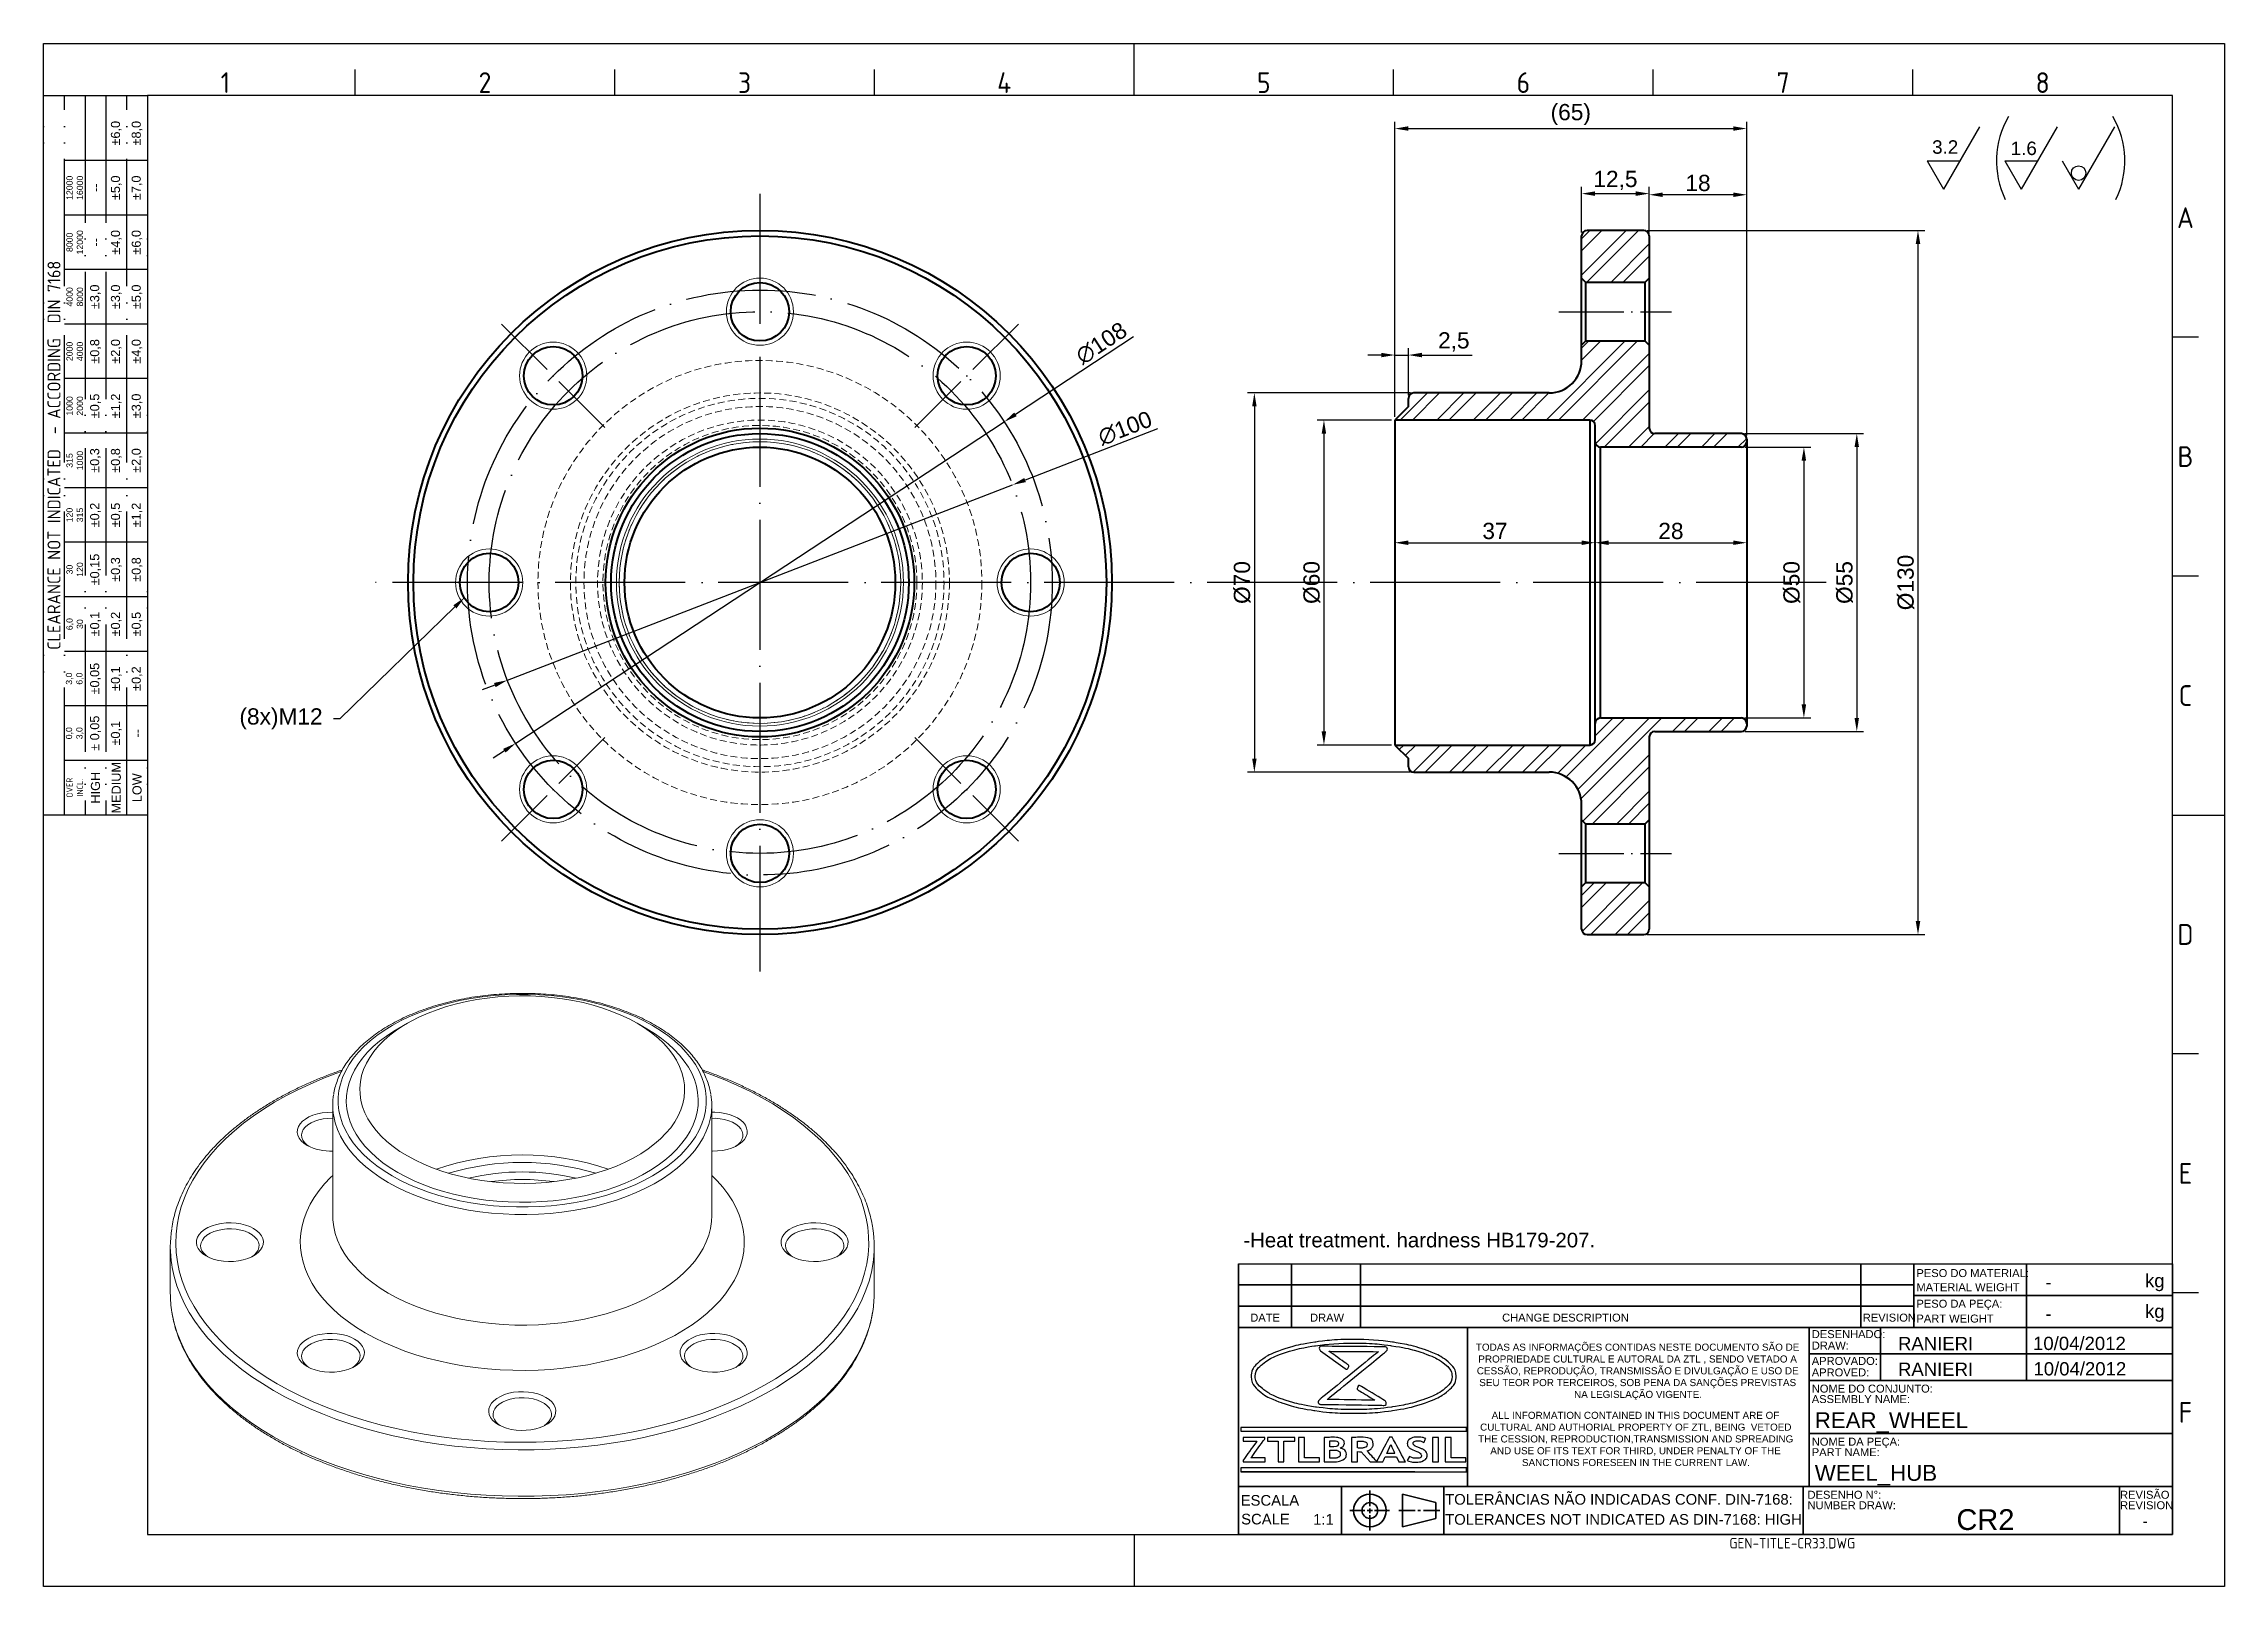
# Model space of a CAD drawing. Header units: millimetres. Extents: x 2452 to 2855, y 1106 to 1391.
import ezdxf
from ezdxf import colors
from ezdxf.entities.mleader import LeaderData, LeaderLine
from ezdxf.enums import TextEntityAlignment as Align
from ezdxf.math import Vec2, Vec3

# ---------------------------------------------------------------- set-up
doc = ezdxf.new("R2010")
doc.units = ezdxf.units.MM
for name, pattern in [('ACAD_ISO02W100', [15, 12, -3]), ('ACAD_ISO04W100', [30, 24, -3, 0, -3]), ('ACAD_ISO05W100', [33, 24, -3, 0, -3, 0, -3]), ('HIDDEN', [1.905, 1.27, -0.635])]:
    doc.linetypes.add(name, pattern=pattern)
for name, color, linetype, lineweight in [('AM_0', 7, 'Continuous', 40), ('AM_4', 1, 'ACAD_ISO04W100', 25), ('AM_5', 3, 'Continuous', 25), ('AM_8', 40, 'ACAD_ISO02W100', 35), ('AM_BOR', 2, 'ACAD_ISO05W100', 35)]:
    doc.layers.add(name, color=color, linetype=linetype, lineweight=lineweight)
doc.layers.add('Camada 1', color=7, linetype='Continuous')
doc.styles.add('ACISOTS', font='isocp.shx', dxfattribs={"height": 1})
doc.styles.get("Standard").update_dxf_attribs({"font": 'arial.ttf'})
doc.dimstyles.new('ISO-25', dxfattribs={"dimtxt": 3, "dimasz": 2.5, "dimexe": 1.25, "dimexo": 0.625, "dimtad": 1, "dimtxsty": 'Standard', "dimcen": 2.5, "dimadec": 0, "dimazin": 0, "dimtfac": 1, "dimtmove": 0, "dimatfit": 3, "dimfxl": 1, "dimarcsym": 0})

msp = doc.modelspace()

# ---------------------------------------------------------------- texts
at = {"color": 0, "linetype": 'Continuous', "char_height": 1.3068, "attachment_point": 1}
for s, width, insert in [('\\pi0.22868;TODAS AS INFORMAÇÕES CONTIDAS NESTE DOCUMENTO SÃO DE \\P\\pi0.68107;PROPRIEDADE CULTURAL E AUTORAL DA ZTL , SENDO VETADO A \\P\\pi0.40206;CESSÃO, REPRODUÇÃO, TRANSMISSÃO E DIVULGAÇÃO E USO DE \\P\\pi0.85222;SEU TEOR POR TERCEIROS, SOB PENA DA SANÇÕES PREVISTAS \\P\\pi18.36;NA LEGISLAÇÃO VIGENTE.', 60.06028, (2716.269, 1151.31)), ('\\pi3.8613;ALL INFORMATION CONTAINED IN THIS DOCUMENT ARE OF \\P\\pi1.73;CULTURAL AND AUTHORIAL PROPERTY OF ZTL, BEING  VETOED \\P\\pi1.3605;THE CESSION, REPRODUCTION,TRANSMISSION AND SPREADING \\P\\pi3.6144;AND USE OF ITS TEXT FOR THIRD, UNDER PENALTY OF THE \\P\\pi9.4669;SANCTIONS FORESEEN IN THE CURRENT LAW.', 60.78715, (2715.542, 1138.731))]:
    msp.add_mtext_dynamic_manual_height_columns(s, width=width, gutter_width=12.5, heights=[0], dxfattribs=dict(at, insert=insert))
at = {"layer": 'AM_4', "insert": (2673.536, 1171.781), "char_height": 2.7, "width": 66.26474, "attachment_point": 1}
msp.add_mtext('-Heat treatment. hardness HB179-207.', dxfattribs=at)
at = {"layer": 'AM_5', "char_height": 2.484, "attachment_point": 1}
for s, insert in [('3.2', (2800.763, 1373.477)), ('1.6', (2815.272, 1373.237))]:
    msp.add_mtext_dynamic_manual_height_columns(s, width=18.23779, gutter_width=12.5, heights=[0], dxfattribs=dict(at, insert=insert))
at = {"layer": 'AM_8', "color": 0, "linetype": 'Continuous'}
for s, height, p in [('PESO DO MATERIAL:', 1.47015, (2797.862, 1163.601)), ('kg', 2.4503, (2840.086, 1161.722)), ('MATERIAL WEIGHT', 1.47015, (2797.862, 1160.998)), ('DATE', 1.4702, (2674.824, 1155.38)), ('DRAW', 1.4702, (2685.868, 1155.38)), ('CHANGE DESCRIPTION', 1.47015, (2721.342, 1155.38)), ('REVISION', 1.4702, (2787.956, 1155.38)), ('PESO DA PEÇA:', 1.47015, (2797.862, 1157.951)), ('PART WEIGHT', 1.47015, (2797.862, 1155.208)), ('kg', 2.4503, (2840.086, 1156.069)), ('DESENHADO:', 1.4702, (2778.533, 1152.333)), ('APROVADO:', 1.4702, (2778.533, 1147.381)), ('DRAW:', 1.4702, (2778.533, 1150.218)), ('APROVED:', 1.4702, (2778.533, 1145.267)), ('ASSEMBLY NAME:', 1.47015, (2778.533, 1140.34)), ('NOME DO CONJUNTO:', 1.47015, (2778.533, 1142.275)), ('NOME DA PEÇA:', 1.47015, (2778.533, 1132.474)), ('PART NAME:', 1.4702, (2778.533, 1130.539)), ('TOLERÂNCIAS NÃO INDICADAS CONF. DIN-7168:', 1.9602, (2710.818, 1121.581)), ('DESENHO N%%d:', 1.47015, (2777.752, 1122.673)), ('REVISÃO', 1.4702, (2835.473, 1122.673)), ('SCALE', 1.9602, (2673.144, 1117.935)), ('ESCALA', 1.9602, (2673.053, 1121.398)), ('1:1', 1.9602, (2686.434, 1117.881)), ('TOLERANCES NOT INDICATED AS DIN-7168: HIGH', 1.9602, (2710.818, 1117.881)), ('NUMBER DRAW:', 1.47015, (2777.752, 1120.738)), ('REVISION', 1.4702, (2835.473, 1120.738))]:
    msp.add_text(s, height=height, dxfattribs=at).set_placement(p)
for p in [(2821.688, 1162.669), (2821.688, 1156.838)]:
    msp.add_attdef('-', text='', height=2.45, dxfattribs=at).set_placement(p, align=Align.MIDDLE_LEFT)
for tag, p, height in [('RANIERI', (2794.459, 1150.102), 2.45), ('10/04/2012', (2819.403, 1150.131), 2.45), ('10/04/2012', (2819.481, 1145.442), 2.45), ('RANIERI', (2794.457, 1145.361), 2.45), ('REAR_WHEEL', (2779.087, 1135.714), 2.94), ('WEEL_HUB', (2779.087, 1125.988), 2.94), ('CR2', (2805.249, 1116.908), 3.833)]:
    msp.add_attdef(tag, p, '', height=height, dxfattribs=at)
msp.add_attdef('-', text='', height=1.917, dxfattribs=at).set_placement((2840.112, 1118.528), align=Align.MIDDLE_CENTER)
at = {"layer": 'AM_8', "color": 0, "linetype": 'Continuous', "style": 'ACISOTS'}
msp.add_attdef('GEN-TITLE-CR33.DWG', (2763.316, 1113.487), '', height=1.96, dxfattribs=at)

# ---------------------------------------------------------------- blocks, each defined once
blk = doc.blocks.new('A3 ZTL')
for p, q in [((19.57, 280.82), (19.57, 9.78)), ((401.17, 280.82), (19.57, 280.82)), ((401.17, 9.78), (401.17, 280.82)), ((19.57, 9.78), (401.17, 9.78))]:
    blk.add_line(p, q)
at = {"layer": 'AM_BOR', "color": 135, "linetype": 'Continuous', "lineweight": 25}
for p, q in [((0, 0), (0, 290.61)), ((0, 290.61), (410.96, 290.61)), ((410.96, 290.61), (410.96, 0)), ((410.96, 0), (0, 0))]:
    blk.add_line(p, q, dxfattribs=at)
at = {"layer": 'AM_BOR', "color": 135, "lineweight": 25}
for p, q in [((205.48, 280.82), (205.48, 290.61)), ((58.71, 280.82), (58.71, 285.71)), ((107.63, 280.82), (107.63, 285.71)), ((156.56, 280.82), (156.56, 285.71)), ((254.4, 280.82), (254.4, 285.71)), ((303.33, 280.82), (303.33, 285.71)), ((352.25, 280.82), (352.25, 285.71)), ((3.91, 145.3), (3.91, 280.82)), ((7.83, 280.82), (7.83, 145.3)), ((11.74, 280.82), (11.74, 145.3)), ((15.66, 145.3), (15.66, 280.82)), ((19.57, 268.59), (3.91, 268.59)), ((19.57, 258.32), (3.91, 258.32)), ((19.57, 248.04), (3.91, 248.04)), ((19.57, 237.77), (3.91, 237.77)), ((406.07, 235.32), (401.17, 235.32)), ((19.57, 227.5), (3.91, 227.5)), ((19.57, 217.22), (3.91, 217.22)), ((19.57, 206.95), (3.91, 206.95)), ((19.57, 196.67), (3.91, 196.67)), ((406.07, 190.31), (401.17, 190.31)), ((19.57, 186.4), (3.91, 186.4)), ((19.57, 176.13), (3.91, 176.13)), ((19.57, 165.85), (3.91, 165.85)), ((19.57, 155.58), (3.91, 155.58)), ((401.17, 145.3), (410.96, 145.3)), ((406.07, 100.29), (401.17, 100.29)), ((406.07, 55.28), (401.17, 55.28)), ((205.48, 9.78), (205.48, 0))]:
    blk.add_line(p, q, dxfattribs=at)
blk.add_lwpolyline([(19.57, 145.3), (0, 145.3), (0, 280.82), (19.57, 280.82)], close=True, dxfattribs=at)
at = {"layer": 'AM_BOR', "color": 135, "lineweight": 25, "style": 'ACISOTS'}
for s, p in [('1', (34.25, 283.27)), ('2', (83.17, 283.27)), ('3', (132.09, 283.27)), ('4', (181.02, 283.27)), ('5', (229.94, 283.27)), ('6', (278.86, 283.27)), ('7', (327.79, 283.27)), ('8', (376.71, 283.27)), ('A', (403.62, 257.83)), ('B', (403.62, 212.82)), ('C', (403.62, 167.81)), ('D', (403.62, 122.8)), ('E', (403.62, 77.79)), ('F', (403.62, 32.78))]:
    blk.add_text(s, height=3.91, dxfattribs=at).set_placement(p, align=Align.MIDDLE)
at = {"layer": 'AM_BOR', "color": 135, "lineweight": 25, "attachment_point": 5, "rotation": 90}
for s, insert, char_height, width in [('±6,0', (13.7, 273.73), 1.712, 10.274), ('±8,0', (17.61, 273.73), 1.712, 10.274), ('12000\\P16000', (5.87, 263.45), 1.174, 10.274), ('--', (9.78, 263.45), 1.712, 10.274), ('±5,0', (13.7, 263.45), 1.712, 10.274), ('±7,0', (17.61, 263.45), 1.712, 10.274), ('8000\\P12000', (5.87, 253.18), 1.174, 10.274), ('±4,0', (13.7, 253.18), 1.712, 10.274), ('±6,0', (17.61, 253.18), 1.712, 10.274), ('--', (9.78, 253.18), 1.712, 10.274), ('{\\Fisocp.shx|c0;CLEARANCE NOT INDICATED  - ACCORDING  DIN 7168}', (1.96, 213.06), 2.4462, 135.5186), ('4000\\P8000', (5.87, 242.91), 1.174, 10.274), ('±3,0', (9.78, 242.91), 1.712, 10.274), ('±3,0', (13.7, 242.91), 1.712, 10.274), ('±5,0', (17.61, 242.91), 1.712, 10.274), ('2000\\P4000', (5.87, 232.63), 1.174, 10.274), ('±0,8', (9.78, 232.63), 1.712, 10.274), ('±2,0', (13.7, 232.63), 1.712, 10.274), ('±4,0', (17.61, 232.63), 1.712, 10.274), ('1000\\P2000', (5.87, 222.36), 1.174, 10.274), ('±0,5', (9.78, 222.36), 1.712, 10.274), ('±1,2', (13.7, 222.36), 1.712, 10.274), ('±3,0', (17.61, 222.36), 1.712, 10.274), ('315\\P1000', (5.87, 212.08), 1.174, 10.274), ('±0,3', (9.78, 212.08), 1.712, 10.274), ('±0,8', (13.7, 212.08), 1.712, 10.274), ('±2,0', (17.61, 212.08), 1.712, 10.274), ('120\\P315', (5.87, 201.81), 1.174, 10.274), ('±0,2', (9.78, 201.81), 1.712, 10.274), ('±0,5', (13.7, 201.81), 1.712, 10.274), ('±1,2', (17.61, 201.81), 1.712, 10.274), ('±0,15', (9.78, 191.54), 1.712, 10.274), ('±0,3', (13.7, 191.54), 1.712, 10.274), ('±0,8', (17.61, 191.54), 1.712, 10.274), ('30\\P120', (5.87, 191.54), 1.174, 10.274), ('6,0\\P30', (5.87, 181.26), 1.174, 10.274), ('±0,1', (9.78, 181.26), 1.712, 10.274), ('±0,2', (13.7, 181.26), 1.712, 10.274), ('±0,5', (17.61, 181.26), 1.712, 10.274), ('±0,05', (9.78, 170.99), 1.712, 10.274), ('±0,1', (13.7, 170.99), 1.712, 10.274), ('±0,2', (17.61, 170.99), 1.712, 10.274), ('3,0\\P6,0', (5.87, 170.99), 1.174, 10.274), ('0,0\\P3,0', (5.87, 160.71), 1.174, 10.274), ('± 0,05', (9.78, 160.71), 1.712, 10.274), ('\\pt4.69206;±0,1', (13.7, 160.71), 1.7123, 10.274), ('--', (17.61, 160.71), 1.712, 10.274), ('{\\Fisocp.shx|c0;OVER\\PINCL.}', (5.87, 150.44), 1.1742, 10.274), ('HIGH', (9.78, 150.44), 1.712, 10.274), ('MEDIUM', (13.7, 150.44), 1.712, 10.274), ('LOW', (17.61, 150.44), 1.712, 10.274)]:
    blk.add_mtext(s, dxfattribs=dict(at, insert=insert, char_height=char_height, width=width))
blk = doc.blocks.new('*D53')
at = {"layer": 'AM_5', "color": 0, "lineweight": -2, "transparency": 16777216}
for p, q in [((2653.23, 1337.19), (2631.46, 1322.88)), ((2539.15, 1262.15), (2629.38, 1321.5)), ((2537.06, 1260.78), (2534.97, 1259.4))]:
    blk.add_line(p, q, dxfattribs=at)
at = {"layer": 'AM_5', "color": 0, "transparency": 16777216}
for points in [[(2631.23, 1323.22), (2631.69, 1322.53), (2629.38, 1321.5)], [(2536.83, 1261.12), (2537.29, 1260.43), (2539.15, 1262.15)]]:
    blk.add_solid(points, dxfattribs=at)
at = {"layer": 'Defpoints', "color": 0, "transparency": 16777216}
for p in [(2629.38, 1321.5), (2539.15, 1262.15)]:
    blk.add_point(p, dxfattribs=at)
at = {"layer": 'AM_5', "color": 0, "transparency": 16777216, "insert": (2647.34, 1336), "char_height": 3, "attachment_point": 5, "rotation": 33.3374}
blk.add_mtext('∅108', dxfattribs=at)
blk = doc.blocks.new('*D54')
at = {"layer": 'AM_5', "color": 0, "lineweight": -2, "transparency": 16777216}
for p, q in [((2657.71, 1320.22), (2633.23, 1310.75)), ((2537.62, 1273.8), (2630.9, 1309.85)), ((2535.29, 1272.9), (2532.96, 1272))]:
    blk.add_line(p, q, dxfattribs=at)
at = {"layer": 'AM_5', "color": 0, "transparency": 16777216}
for points in [[(2633.08, 1311.14), (2633.38, 1310.37), (2630.9, 1309.85)], [(2535.14, 1273.29), (2535.44, 1272.51), (2537.62, 1273.8)]]:
    blk.add_solid(points, dxfattribs=at)
at = {"layer": 'Defpoints', "color": 0, "transparency": 16777216}
for p in [(2630.9, 1309.85), (2537.62, 1273.8)]:
    blk.add_point(p, dxfattribs=at)
at = {"layer": 'AM_5', "color": 0, "transparency": 16777216, "insert": (2651.71, 1320.3), "char_height": 3, "attachment_point": 5, "rotation": 21.1337}
blk.add_mtext('∅100', dxfattribs=at)
blk = doc.blocks.new('*D55')
at = {"layer": 'AM_5', "color": 0, "lineweight": -2, "transparency": 16777216}
for p, q in [((2766.15, 1319.33), (2788.1, 1319.33)), ((2786.85, 1316.83), (2786.85, 1266.83)), ((2766.15, 1264.33), (2788.1, 1264.33))]:
    blk.add_line(p, q, dxfattribs=at)
at = {"layer": 'AM_5', "color": 0, "transparency": 16777216}
for points in [[(2786.43, 1316.83), (2787.26, 1316.83), (2786.85, 1319.33)], [(2786.43, 1266.83), (2787.26, 1266.83), (2786.85, 1264.33)]]:
    blk.add_solid(points, dxfattribs=at)
at = {"layer": 'Defpoints', "color": 0, "transparency": 16777216}
for p in [(2765.52, 1319.33), (2765.52, 1264.33), (2786.85, 1264.33)]:
    blk.add_point(p, dxfattribs=at)
at = {"layer": 'AM_5', "color": 0, "transparency": 16777216, "insert": (2784.61, 1291.83), "char_height": 3, "attachment_point": 5, "rotation": 90}
blk.add_mtext('%%C55', dxfattribs=at)
blk = doc.blocks.new('*D56')
at = {"layer": 'AM_5', "color": 0, "lineweight": -2, "transparency": 16777216}
for p, q in [((2766.15, 1316.83), (2778.33, 1316.83)), ((2777.08, 1314.33), (2777.08, 1269.33)), ((2766.15, 1266.83), (2778.33, 1266.83))]:
    blk.add_line(p, q, dxfattribs=at)
at = {"layer": 'AM_5', "color": 0, "transparency": 16777216}
for points in [[(2776.66, 1314.33), (2777.49, 1314.33), (2777.08, 1316.83)], [(2776.66, 1269.33), (2777.49, 1269.33), (2777.08, 1266.83)]]:
    blk.add_solid(points, dxfattribs=at)
at = {"layer": 'Defpoints', "color": 0, "transparency": 16777216}
for p in [(2765.52, 1316.83), (2765.52, 1266.83), (2777.08, 1266.83)]:
    blk.add_point(p, dxfattribs=at)
at = {"layer": 'AM_5', "color": 0, "transparency": 16777216, "insert": (2774.84, 1291.83), "char_height": 3, "attachment_point": 5, "rotation": 90}
blk.add_mtext('%%C50', dxfattribs=at)
blk = doc.blocks.new('*D57')
at = {"layer": 'AM_5', "color": 0, "lineweight": -2, "transparency": 16777216}
for p, q in [((2700.9, 1321.83), (2687.18, 1321.83)), ((2688.43, 1319.33), (2688.43, 1264.33)), ((2700.9, 1261.83), (2687.18, 1261.83))]:
    blk.add_line(p, q, dxfattribs=at)
at = {"layer": 'AM_5', "color": 0, "transparency": 16777216}
for points in [[(2688.01, 1319.33), (2688.84, 1319.33), (2688.43, 1321.83)], [(2688.01, 1264.33), (2688.84, 1264.33), (2688.43, 1261.83)]]:
    blk.add_solid(points, dxfattribs=at)
at = {"layer": 'Defpoints', "color": 0, "transparency": 16777216}
for p in [(2701.52, 1321.83), (2688.43, 1261.83), (2701.52, 1261.83)]:
    blk.add_point(p, dxfattribs=at)
at = {"layer": 'AM_5', "color": 0, "transparency": 16777216, "insert": (2686.19, 1291.83), "char_height": 3, "attachment_point": 5, "rotation": 90}
blk.add_mtext('%%C60', dxfattribs=at)
blk = doc.blocks.new('*D58')
at = {"layer": 'AM_5', "color": 0, "lineweight": -2, "transparency": 16777216}
for p, q in [((2704.4, 1326.83), (2674.33, 1326.83)), ((2675.58, 1324.33), (2675.58, 1259.33)), ((2704.4, 1256.83), (2674.33, 1256.83))]:
    blk.add_line(p, q, dxfattribs=at)
at = {"layer": 'AM_5', "color": 0, "transparency": 16777216}
for points in [[(2675.17, 1324.33), (2676, 1324.33), (2675.58, 1326.83)], [(2675.17, 1259.33), (2676, 1259.33), (2675.58, 1256.83)]]:
    blk.add_solid(points, dxfattribs=at)
at = {"layer": 'Defpoints', "color": 0, "transparency": 16777216}
for p in [(2705.02, 1326.83), (2675.58, 1256.83), (2705.02, 1256.83)]:
    blk.add_point(p, dxfattribs=at)
at = {"layer": 'AM_5', "color": 0, "transparency": 16777216, "insert": (2673.34, 1291.83), "char_height": 3, "attachment_point": 5, "rotation": 90}
blk.add_mtext('%%c70', dxfattribs=at)
blk = doc.blocks.new('*D59')
at = {"layer": 'AM_5', "color": 0, "lineweight": -2, "transparency": 16777216}
for p, q in [((2748.15, 1356.83), (2799.4, 1356.83)), ((2798.15, 1354.33), (2798.15, 1229.33)), ((2748.15, 1226.83), (2799.4, 1226.83))]:
    blk.add_line(p, q, dxfattribs=at)
at = {"layer": 'AM_5', "color": 0, "transparency": 16777216}
for points in [[(2797.73, 1354.33), (2798.57, 1354.33), (2798.15, 1356.83)], [(2797.73, 1229.33), (2798.57, 1229.33), (2798.15, 1226.83)]]:
    blk.add_solid(points, dxfattribs=at)
at = {"layer": 'Defpoints', "color": 0, "transparency": 16777216}
for p in [(2747.52, 1356.83), (2747.52, 1226.83), (2798.15, 1226.83)]:
    blk.add_point(p, dxfattribs=at)
at = {"layer": 'AM_5', "color": 0, "transparency": 16777216, "insert": (2795.91, 1291.83), "char_height": 3, "attachment_point": 5, "rotation": 90}
blk.add_mtext('%%c130', dxfattribs=at)
blk = doc.blocks.new('*D60')
at = {"layer": 'AM_5', "color": 0, "lineweight": -2, "transparency": 16777216}
for p, q in [((2748.52, 1356.45), (2748.52, 1364.67)), ((2764.02, 1363.42), (2751.02, 1363.42)), ((2766.52, 1318.95), (2766.52, 1364.67))]:
    blk.add_line(p, q, dxfattribs=at)
at = {"layer": 'AM_5', "color": 0, "transparency": 16777216}
for points in [[(2751.02, 1363.84), (2751.02, 1363), (2748.52, 1363.42)], [(2764.02, 1363.84), (2764.02, 1363), (2766.52, 1363.42)]]:
    blk.add_solid(points, dxfattribs=at)
at = {"layer": 'Defpoints', "color": 0, "transparency": 16777216}
for p in [(2748.52, 1363.42), (2748.52, 1355.83), (2766.52, 1318.33)]:
    blk.add_point(p, dxfattribs=at)
at = {"layer": 'AM_5', "color": 0, "transparency": 16777216, "insert": (2757.52, 1365.58), "char_height": 3, "attachment_point": 5}
blk.add_mtext('18', dxfattribs=at)
blk = doc.blocks.new('*D61')
at = {"layer": 'AM_5', "color": 0, "lineweight": -2, "transparency": 16777216}
for p, q in [((2736.02, 1356.45), (2736.02, 1364.88)), ((2738.52, 1363.63), (2746.02, 1363.63)), ((2748.52, 1356.45), (2748.52, 1364.88))]:
    blk.add_line(p, q, dxfattribs=at)
at = {"layer": 'AM_5', "color": 0, "transparency": 16777216}
for points in [[(2738.52, 1364.05), (2738.52, 1363.21), (2736.02, 1363.63)], [(2746.02, 1364.05), (2746.02, 1363.21), (2748.52, 1363.63)]]:
    blk.add_solid(points, dxfattribs=at)
at = {"layer": 'Defpoints', "color": 0, "transparency": 16777216}
for p in [(2748.52, 1363.63), (2736.02, 1355.83), (2748.52, 1355.83)]:
    blk.add_point(p, dxfattribs=at)
at = {"layer": 'AM_5', "color": 0, "transparency": 16777216, "insert": (2742.27, 1366.06), "char_height": 3, "attachment_point": 5}
blk.add_mtext('12,5', dxfattribs=at)
blk = doc.blocks.new('*D62')
at = {"layer": 'AM_5', "color": 0, "lineweight": -2, "transparency": 16777216}
for p, q in [((2699.02, 1333.83), (2696.52, 1333.83)), ((2701.52, 1322.45), (2701.52, 1335.08)), ((2701.52, 1333.83), (2704.02, 1333.83)), ((2704.02, 1326.45), (2704.02, 1335.08)), ((2706.52, 1333.83), (2715.81, 1333.83))]:
    blk.add_line(p, q, dxfattribs=at)
at = {"layer": 'AM_5', "color": 0, "transparency": 16777216}
for points in [[(2699.02, 1334.24), (2699.02, 1333.41), (2701.52, 1333.83)], [(2706.52, 1334.24), (2706.52, 1333.41), (2704.02, 1333.83)]]:
    blk.add_solid(points, dxfattribs=at)
at = {"layer": 'Defpoints', "color": 0, "transparency": 16777216}
for p in [(2704.02, 1333.83), (2704.02, 1325.83), (2701.52, 1321.83)]:
    blk.add_point(p, dxfattribs=at)
at = {"layer": 'AM_5', "color": 0, "transparency": 16777216, "insert": (2712.42, 1336.26), "char_height": 3, "attachment_point": 5}
blk.add_mtext('2,5', dxfattribs=at)
blk = doc.blocks.new('*D63')
at = {"layer": 'AM_5', "color": 0, "lineweight": -2, "transparency": 16777216}
for p, q in [((2701.52, 1322.45), (2701.52, 1376.89)), ((2704.02, 1375.64), (2764.02, 1375.64)), ((2766.52, 1318.95), (2766.52, 1376.89))]:
    blk.add_line(p, q, dxfattribs=at)
at = {"layer": 'AM_5', "color": 0, "transparency": 16777216}
for points in [[(2704.02, 1376.06), (2704.02, 1375.23), (2701.52, 1375.64)], [(2764.02, 1376.06), (2764.02, 1375.23), (2766.52, 1375.64)]]:
    blk.add_solid(points, dxfattribs=at)
at = {"layer": 'Defpoints', "color": 0, "transparency": 16777216}
for p in [(2766.52, 1375.64), (2701.52, 1321.83), (2766.52, 1318.33)]:
    blk.add_point(p, dxfattribs=at)
at = {"layer": 'AM_5', "color": 0, "transparency": 16777216, "insert": (2734.02, 1378.23), "char_height": 3, "attachment_point": 5}
blk.add_mtext('(65)', dxfattribs=at)
blk = doc.blocks.new('*D64')
at = {"layer": 'AM_5', "color": 0, "lineweight": -2, "transparency": 16777216}
for p, q in [((2701.52, 1299.8), (2701.52, 1300.43)), ((2704.02, 1299.18), (2736.02, 1299.18)), ((2738.52, 1299.8), (2738.52, 1300.43))]:
    blk.add_line(p, q, dxfattribs=at)
at = {"layer": 'AM_5', "color": 0, "transparency": 16777216}
for points in [[(2704.02, 1299.59), (2704.02, 1298.76), (2701.52, 1299.18)], [(2736.02, 1299.59), (2736.02, 1298.76), (2738.52, 1299.18)]]:
    blk.add_solid(points, dxfattribs=at)
at = {"layer": 'Defpoints', "color": 0, "transparency": 16777216}
for p in [(2701.52, 1299.18), (2738.52, 1299.18), (2738.52, 1299.18)]:
    blk.add_point(p, dxfattribs=at)
at = {"layer": 'AM_5', "color": 0, "transparency": 16777216, "insert": (2720.02, 1301.33), "char_height": 3, "attachment_point": 5}
blk.add_mtext('37', dxfattribs=at)
blk = doc.blocks.new('*D65')
at = {"layer": 'AM_5', "color": 0, "lineweight": -2, "transparency": 16777216}
for p, q in [((2738.52, 1299.8), (2738.52, 1300.43)), ((2741.02, 1299.18), (2764.02, 1299.18)), ((2766.52, 1299.8), (2766.52, 1300.43))]:
    blk.add_line(p, q, dxfattribs=at)
at = {"layer": 'AM_5', "color": 0, "transparency": 16777216}
for points in [[(2741.02, 1299.59), (2741.02, 1298.76), (2738.52, 1299.18)], [(2764.02, 1299.59), (2764.02, 1298.76), (2766.52, 1299.18)]]:
    blk.add_solid(points, dxfattribs=at)
at = {"layer": 'Defpoints', "color": 0, "transparency": 16777216}
for p in [(2738.52, 1299.18), (2766.52, 1299.18), (2766.52, 1299.18)]:
    blk.add_point(p, dxfattribs=at)
at = {"layer": 'AM_5', "color": 0, "transparency": 16777216, "insert": (2752.52, 1301.33), "char_height": 3, "attachment_point": 5}
blk.add_mtext('28', dxfattribs=at)

# ---------------------------------------------------------------- dimensions: what is measured, and where the dimension line sits
at = {"layer": 'AM_5'}
dim = msp.add_linear_dim(base=(2766.523, 1375.642), p1=(2701.523, 1321.826), p2=(2766.523, 1318.326), text='(65)', dimstyle='ISO-25', dxfattribs=at)
dim.commit()
dim.dimension.update_dxf_attribs({"geometry": '*D63', "text_midpoint": (2734.023, 1378.234)})
for base, p1, p2, picture, middle in [((2748.523, 1363.629), (2736.023, 1355.826), (2748.523, 1355.826), '*D61', (2742.273, 1366.057)), ((2748.523, 1363.421), (2766.523, 1318.326), (2748.523, 1355.826), '*D60', (2757.523, 1365.578)), ((2704.023, 1333.828), (2701.523, 1321.826), (2704.023, 1325.826), '*D62', (2712.416, 1336.256)), ((2738.523, 1299.177), (2701.523, 1299.177), (2738.523, 1299.177), '*D64', (2720.023, 1301.335)), ((2766.523, 1299.177), (2738.523, 1299.177), (2766.523, 1299.177), '*D65', (2752.523, 1301.334))]:
    dim = msp.add_linear_dim(base=base, p1=p1, p2=p2, dimstyle='ISO-25', dxfattribs=at)
    dim.commit()
    dim.dimension.update_dxf_attribs({"geometry": picture, "text_midpoint": middle})
for base, p1, p2, text, picture, middle in [((2798.151, 1226.826), (2747.523, 1356.826), (2747.523, 1226.826), '%%c130', '*D59', (2795.911, 1291.826)), ((2675.582, 1256.826), (2705.023, 1326.826), (2705.023, 1256.826), '%%c70', '*D58', (2673.342, 1291.826)), ((2688.426, 1261.826), (2701.523, 1321.826), (2701.523, 1261.826), '%%C60', '*D57', (2686.185, 1291.826)), ((2786.846, 1264.326), (2765.523, 1319.326), (2765.523, 1264.326), '%%C55', '*D55', (2784.606, 1291.826)), ((2777.076, 1266.826), (2765.523, 1316.826), (2765.523, 1266.826), '%%C50', '*D56', (2774.836, 1291.826))]:
    dim = msp.add_linear_dim(base=base, p1=p1, p2=p2, angle=90, text=text, dimstyle='ISO-25', dxfattribs=at)
    dim.commit()
    dim.dimension.update_dxf_attribs({"geometry": picture, "text_midpoint": middle})
for p1, p2, picture, middle in [((2539.147, 1262.15), (2629.375, 1321.503), '*D53', (2648.573, 1334.131)), ((2537.624, 1273.799), (2630.898, 1309.853), '*D54', (2652.516, 1318.21))]:
    dim = msp.add_diameter_dim_2p(p1=p1, p2=p2, dimstyle='ISO-25', dxfattribs=at)
    dim.commit()
    dim.dimension.update_dxf_attribs({"geometry": picture, "text_midpoint": middle, "dimtype": 163})

# ---------------------------------------------------------------- hatches: boundary and pattern name
at = {"layer": 'AM_5'}
h = msp.add_hatch(dxfattribs=at)
h.set_pattern_fill('ANSI32', color=256, scale=0.5)
h.paths.add_polyline_path([(2748.523, 1335.626), (2747.723, 1336.426), (2736.823, 1336.426), (2736.023, 1335.626), (2736.023, 1332.826, -0.4142136), (2730.023, 1326.826), (2705.023, 1326.826, 0.4142136), (2704.023, 1325.826), (2704.023, 1324.326), (2701.523, 1321.826), (2737.523, 1321.826, -0.4142136), (2738.523, 1320.826), (2738.523, 1317.826, 0.4142136), (2739.523, 1316.826), (2765.523, 1316.826, 0.4903144), (2766.491, 1318.076, 0.4903144), (2765.523, 1319.326), (2749.523, 1319.326, -0.4142136), (2748.523, 1320.326)])
h.paths.add_polyline_path([(2748.523, 1355.826, 0.4142136), (2747.523, 1356.826), (2737.023, 1356.826, 0.4142136), (2736.023, 1355.826), (2736.023, 1348.026), (2736.823, 1347.226), (2747.723, 1347.226), (2748.523, 1348.026)])
h.paths.add_polyline_path([(2748.523, 1263.326, -0.4142136), (2749.523, 1264.326), (2765.523, 1264.326, 0.4903144), (2766.491, 1265.576, 0.4903144), (2765.523, 1266.826), (2739.523, 1266.826, 0.4142136), (2738.523, 1265.826), (2738.523, 1262.826, -0.4142136), (2737.523, 1261.826), (2701.523, 1261.826), (2704.023, 1259.326), (2704.023, 1257.826, 0.4142136), (2705.023, 1256.826), (2730.023, 1256.826, -0.4142136), (2736.023, 1250.826), (2736.023, 1248.026), (2736.823, 1247.226), (2747.723, 1247.226), (2748.523, 1248.026)])
h.paths.add_polyline_path([(2748.523, 1235.626), (2747.723, 1236.426), (2736.823, 1236.426), (2736.023, 1235.626), (2736.023, 1227.826, 0.4142136), (2737.023, 1226.826), (2747.523, 1226.826, 0.4142136), (2748.523, 1227.826)])

# ---------------------------------------------------------------- linework, layer by layer
at = {"color": 7, "linetype": 'Continuous', "lineweight": 15}
for p, q in [((2519.147, 1210.454), (2517.379, 1209.433)), ((2563.348, 1209.433), (2561.58, 1210.454)), ((2505.363, 1195.352), (2505.363, 1174.938)), ((2575.363, 1174.938), (2575.363, 1195.352)), ((2475.363, 1169.223), (2475.363, 1160.649)), ((2605.363, 1160.649), (2605.363, 1169.223))]:
    msp.add_line(p, q, dxfattribs=at)
at = {"linetype": 'Continuous'}
msp.add_line((2672.653, 1166.073), (2845.151, 1166.073), dxfattribs=at)
at = {"color": 7, "linetype": 'Continuous', "lineweight": 15, "flags": 128}
for points in [[(2516.322, 1182.29), (2517.879, 1181.446), (2519.525, 1180.66), (2521.253, 1179.935), (2523.056, 1179.274), (2524.928, 1178.68), (2526.86, 1178.155), (2528.846, 1177.701), (2530.878, 1177.32), (2532.947, 1177.013), (2535.045, 1176.782), (2537.164, 1176.628), (2539.295, 1176.55), (2541.431, 1176.55), (2543.563, 1176.628), (2545.682, 1176.782), (2547.78, 1177.013), (2549.849, 1177.32), (2551.881, 1177.701), (2553.866, 1178.155), (2555.799, 1178.68), (2557.671, 1179.274), (2559.474, 1179.935), (2561.202, 1180.66), (2562.848, 1181.446), (2564.405, 1182.29), (2565.867, 1183.188), (2567.229, 1184.139), (2568.484, 1185.136), (2569.629, 1186.177), (2570.658, 1187.258), (2571.567, 1188.373), (2572.353, 1189.52), (2573.013, 1190.693), (2573.545, 1191.887), (2573.945, 1193.098), (2574.213, 1194.321), (2574.347, 1195.552), (2574.347, 1196.785), (2574.213, 1198.016), (2573.945, 1199.239), (2573.545, 1200.45), (2573.013, 1201.644), (2572.353, 1202.817), (2571.567, 1203.964), (2570.658, 1205.079), (2569.629, 1206.16), (2568.484, 1207.201), (2567.229, 1208.199), (2565.867, 1209.149), (2564.405, 1210.047), (2562.848, 1210.892), (2561.202, 1211.678), (2559.474, 1212.402), (2557.671, 1213.063), (2555.799, 1213.657), (2553.866, 1214.182), (2551.881, 1214.636), (2549.849, 1215.017), (2547.78, 1215.324), (2545.682, 1215.555), (2543.563, 1215.709), (2541.431, 1215.787), (2539.295, 1215.787), (2537.164, 1215.709), (2535.045, 1215.555), (2532.947, 1215.324), (2530.878, 1215.017), (2528.846, 1214.636), (2526.86, 1214.182), (2524.928, 1213.657), (2523.056, 1213.063), (2521.253, 1212.402), (2519.525, 1211.678), (2517.879, 1210.892), (2516.322, 1210.047), (2514.86, 1209.149), (2513.498, 1208.199), (2512.243, 1207.201), (2511.098, 1206.16), (2510.069, 1205.079), (2509.16, 1203.964), (2508.374, 1202.817), (2507.713, 1201.644), (2507.182, 1200.45), (2506.782, 1199.239), (2506.514, 1198.016), (2506.38, 1196.785), (2506.38, 1195.552), (2506.514, 1194.321), (2506.782, 1193.098), (2507.182, 1191.887), (2507.713, 1190.693), (2508.374, 1189.52), (2509.16, 1188.373), (2510.069, 1187.258), (2511.098, 1186.177), (2512.243, 1185.136), (2513.498, 1184.139), (2514.86, 1183.188), (2516.322, 1182.29)], [(2561.577, 1210.456), (2562.946, 1209.611), (2564.215, 1208.714), (2565.377, 1207.771), (2566.427, 1206.786), (2567.361, 1205.761), (2568.175, 1204.704), (2568.864, 1203.617), (2569.426, 1202.506), (2569.858, 1201.375), (2570.158, 1200.231), (2570.326, 1199.078), (2570.359, 1197.92), (2570.259, 1196.765), (2570.025, 1195.615), (2569.658, 1194.477), (2569.161, 1193.356), (2568.535, 1192.256), (2567.783, 1191.183), (2566.909, 1190.142), (2565.916, 1189.136), (2564.81, 1188.171), (2563.593, 1187.251), (2562.274, 1186.38), (2560.856, 1185.561), (2559.347, 1184.799), (2557.753, 1184.097), (2556.081, 1183.458), (2554.339, 1182.885), (2552.535, 1182.381), (2550.676, 1181.947), (2548.772, 1181.585), (2546.829, 1181.298), (2544.858, 1181.087), (2542.867, 1180.952), (2540.865, 1180.894), (2538.86, 1180.913), (2536.862, 1181.01), (2534.88, 1181.183), (2532.922, 1181.432), (2530.998, 1181.757), (2529.115, 1182.155), (2527.282, 1182.624), (2525.508, 1183.163), (2523.801, 1183.77), (2522.167, 1184.441), (2520.615, 1185.173), (2519.15, 1185.964), (2517.781, 1186.809), (2516.512, 1187.705), (2515.35, 1188.648), (2514.3, 1189.634), (2513.366, 1190.658), (2512.552, 1191.716), (2511.863, 1192.803), (2511.301, 1193.914), (2510.869, 1195.044), (2510.568, 1196.189), (2510.401, 1197.342), (2510.368, 1198.499), (2510.468, 1199.655), (2510.702, 1200.805), (2511.069, 1201.943), (2511.566, 1203.064), (2512.192, 1204.163), (2512.944, 1205.236), (2513.818, 1206.278), (2514.81, 1207.283), (2515.917, 1208.249), (2517.133, 1209.169), (2518.453, 1210.04), (2519.871, 1210.858), (2521.38, 1211.62), (2522.974, 1212.322), (2524.646, 1212.961), (2526.388, 1213.534), (2528.192, 1214.039), (2530.051, 1214.473), (2531.955, 1214.834), (2533.897, 1215.121), (2535.869, 1215.333), (2537.86, 1215.468), (2539.862, 1215.526), (2541.867, 1215.507), (2543.865, 1215.41), (2545.847, 1215.237), (2547.805, 1214.987), (2549.729, 1214.663), (2551.612, 1214.265), (2553.444, 1213.795), (2555.219, 1213.256), (2556.926, 1212.65), (2558.56, 1211.979), (2560.112, 1211.247), (2561.577, 1210.456)], [(2563.344, 1209.435), (2564.77, 1208.558), (2566.095, 1207.63), (2567.314, 1206.654), (2568.422, 1205.636), (2569.415, 1204.579), (2570.289, 1203.487), (2571.04, 1202.365), (2571.664, 1201.218), (2572.16, 1200.05), (2572.526, 1198.866), (2572.759, 1197.671), (2572.859, 1196.469), (2572.826, 1195.267), (2572.659, 1194.068), (2572.36, 1192.878), (2571.929, 1191.701), (2571.368, 1190.543), (2570.68, 1189.407), (2569.867, 1188.3), (2568.933, 1187.225), (2567.882, 1186.187), (2566.718, 1185.189), (2565.445, 1184.237), (2564.069, 1183.334), (2562.596, 1182.483), (2561.032, 1181.689), (2559.382, 1180.955), (2557.655, 1180.282), (2555.856, 1179.676), (2553.994, 1179.136), (2552.075, 1178.667), (2550.109, 1178.27), (2548.102, 1177.946), (2546.064, 1177.698), (2544.002, 1177.525), (2541.926, 1177.428), (2539.843, 1177.409), (2537.762, 1177.467), (2535.691, 1177.602), (2533.64, 1177.813), (2531.617, 1178.099), (2529.629, 1178.46), (2527.686, 1178.893), (2525.795, 1179.397), (2523.963, 1179.971), (2522.199, 1180.611), (2520.51, 1181.314), (2518.902, 1182.079), (2517.382, 1182.902), (2515.957, 1183.779), (2514.632, 1184.707), (2513.413, 1185.683), (2512.305, 1186.701), (2511.312, 1187.758), (2510.438, 1188.85), (2509.687, 1189.972), (2509.063, 1191.119), (2508.566, 1192.287), (2508.201, 1193.471), (2507.968, 1194.667), (2507.868, 1195.868), (2507.901, 1197.07), (2508.068, 1198.269), (2508.367, 1199.459), (2508.798, 1200.636), (2509.359, 1201.794), (2510.047, 1202.93), (2510.86, 1204.037), (2511.794, 1205.112), (2512.845, 1206.15), (2514.009, 1207.148), (2515.282, 1208.1), (2516.658, 1209.003), (2517.379, 1209.433)], [(2500.624, 1187.919), (2500.02, 1188.324), (2499.527, 1188.777), (2499.156, 1189.267), (2498.916, 1189.784), (2498.812, 1190.316), (2498.847, 1190.85), (2499.019, 1191.376), (2499.325, 1191.881), (2499.758, 1192.354), (2500.309, 1192.784), (2500.964, 1193.162), (2501.71, 1193.48), (2502.529, 1193.73), (2503.403, 1193.907), (2504.314, 1194.006), (2505.24, 1194.026), (2505.363, 1194.023)], [(2505.363, 1192.907), (2505.334, 1192.908), (2504.465, 1192.898), (2503.611, 1192.807), (2502.792, 1192.639), (2502.031, 1192.397), (2501.347, 1192.087), (2500.757, 1191.719), (2500.278, 1191.3), (2499.922, 1190.843), (2499.697, 1190.358), (2499.609, 1189.859), (2499.662, 1189.358), (2499.853, 1188.869), (2500.177, 1188.403), (2500.627, 1187.974), (2500.926, 1187.756)], [(2575.363, 1194.023), (2575.951, 1194.026), (2576.871, 1193.966), (2577.767, 1193.828), (2578.616, 1193.614), (2579.4, 1193.329), (2580.103, 1192.98), (2580.707, 1192.575), (2581.2, 1192.122), (2581.571, 1191.632), (2581.811, 1191.115), (2581.914, 1190.583), (2581.88, 1190.049), (2581.708, 1189.523), (2581.401, 1189.018), (2580.968, 1188.545), (2580.418, 1188.115), (2579.763, 1187.736), (2579.017, 1187.419), (2578.198, 1187.169), (2577.323, 1186.992), (2576.413, 1186.893), (2575.487, 1186.873), (2575.363, 1186.876)], [(2579.801, 1187.756), (2580.224, 1188.077), (2580.643, 1188.517), (2580.935, 1188.989), (2581.091, 1189.483), (2581.109, 1189.984), (2580.987, 1190.481), (2580.728, 1190.96), (2580.34, 1191.409), (2579.832, 1191.816), (2579.218, 1192.171), (2578.512, 1192.464), (2577.735, 1192.688), (2576.905, 1192.837), (2576.045, 1192.908), (2575.363, 1192.907)], [(2481.979, 1167.508), (2481.375, 1167.914), (2480.882, 1168.367), (2480.511, 1168.857), (2480.272, 1169.374), (2480.168, 1169.905), (2480.202, 1170.44), (2480.375, 1170.966), (2480.681, 1171.471), (2481.114, 1171.943), (2481.664, 1172.374), (2482.319, 1172.752), (2483.065, 1173.07), (2483.884, 1173.32), (2484.759, 1173.496), (2485.669, 1173.596), (2486.595, 1173.616), (2487.516, 1173.556), (2488.411, 1173.418), (2489.261, 1173.204), (2490.045, 1172.919), (2490.748, 1172.57), (2491.352, 1172.165), (2491.845, 1171.712), (2492.216, 1171.221), (2492.455, 1170.705), (2492.559, 1170.173), (2492.524, 1169.638), (2492.352, 1169.113), (2492.046, 1168.608), (2491.613, 1168.135), (2491.063, 1167.705), (2490.408, 1167.326), (2489.662, 1167.009), (2488.843, 1166.759), (2487.968, 1166.582), (2487.058, 1166.483), (2486.132, 1166.463), (2485.211, 1166.522), (2484.316, 1166.661), (2483.466, 1166.875), (2482.682, 1167.159), (2481.979, 1167.508)], [(2490.446, 1167.345), (2490.868, 1167.667), (2491.288, 1168.107), (2491.579, 1168.579), (2491.736, 1169.073), (2491.754, 1169.574), (2491.632, 1170.071), (2491.373, 1170.55), (2490.985, 1170.999), (2490.477, 1171.406), (2489.862, 1171.761), (2489.157, 1172.054), (2488.38, 1172.278), (2487.55, 1172.427), (2486.69, 1172.498), (2485.821, 1172.488), (2484.966, 1172.397), (2484.147, 1172.229), (2483.386, 1171.987), (2482.702, 1171.677), (2482.113, 1171.309), (2481.634, 1170.89), (2481.277, 1170.432), (2481.052, 1169.948), (2480.965, 1169.449), (2481.017, 1168.948), (2481.208, 1168.459), (2481.532, 1167.993), (2481.982, 1167.564), (2482.281, 1167.345)], [(2589.979, 1167.508), (2589.375, 1167.914), (2588.882, 1168.367), (2588.511, 1168.857), (2588.272, 1169.374), (2588.168, 1169.905), (2588.202, 1170.44), (2588.375, 1170.966), (2588.681, 1171.471), (2589.114, 1171.943), (2589.664, 1172.374), (2590.319, 1172.752), (2591.065, 1173.07), (2591.884, 1173.32), (2592.759, 1173.496), (2593.669, 1173.596), (2594.595, 1173.616), (2595.516, 1173.556), (2596.411, 1173.418), (2597.261, 1173.204), (2598.045, 1172.919), (2598.748, 1172.57), (2599.352, 1172.165), (2599.845, 1171.712), (2600.216, 1171.221), (2600.455, 1170.705), (2600.559, 1170.173), (2600.524, 1169.638), (2600.352, 1169.113), (2600.046, 1168.608), (2599.613, 1168.135), (2599.063, 1167.705), (2598.408, 1167.326), (2597.662, 1167.009), (2596.843, 1166.759), (2595.968, 1166.582), (2595.058, 1166.483), (2594.132, 1166.463), (2593.211, 1166.522), (2592.316, 1166.661), (2591.466, 1166.875), (2590.682, 1167.159), (2589.979, 1167.508)], [(2598.446, 1167.345), (2598.868, 1167.667), (2599.288, 1168.107), (2599.579, 1168.579), (2599.736, 1169.073), (2599.754, 1169.574), (2599.632, 1170.071), (2599.373, 1170.55), (2598.985, 1170.999), (2598.477, 1171.406), (2597.862, 1171.761), (2597.157, 1172.054), (2596.38, 1172.278), (2595.55, 1172.427), (2594.69, 1172.498), (2593.821, 1172.488), (2592.966, 1172.397), (2592.147, 1172.229), (2591.386, 1171.987), (2590.702, 1171.677), (2590.113, 1171.309), (2589.634, 1170.89), (2589.277, 1170.432), (2589.052, 1169.948), (2588.965, 1169.449), (2589.017, 1168.948), (2589.208, 1168.459), (2589.532, 1167.993), (2589.982, 1167.564), (2590.281, 1167.345)], [(2500.624, 1147.098), (2500.02, 1147.504), (2499.527, 1147.957), (2499.156, 1148.447), (2498.916, 1148.964), (2498.812, 1149.495), (2498.847, 1150.03), (2499.019, 1150.555), (2499.325, 1151.06), (2499.758, 1151.533), (2500.309, 1151.964), (2500.964, 1152.342), (2501.71, 1152.66), (2502.529, 1152.91), (2503.403, 1153.086), (2504.314, 1153.186), (2505.24, 1153.206), (2506.161, 1153.146), (2507.056, 1153.007), (2507.905, 1152.793), (2508.69, 1152.509), (2509.392, 1152.16), (2509.997, 1151.754), (2510.49, 1151.301), (2510.86, 1150.811), (2511.1, 1150.294), (2511.204, 1149.763), (2511.169, 1149.228), (2510.997, 1148.703), (2510.691, 1148.198), (2510.258, 1147.725), (2509.708, 1147.294), (2509.052, 1146.916), (2508.307, 1146.598), (2507.487, 1146.348), (2506.613, 1146.172), (2505.702, 1146.072), (2504.776, 1146.052), (2503.855, 1146.112), (2502.96, 1146.251), (2502.111, 1146.465), (2501.326, 1146.749), (2500.624, 1147.098)], [(2509.09, 1146.935), (2509.513, 1147.257), (2509.932, 1147.696), (2510.224, 1148.169), (2510.381, 1148.662), (2510.398, 1149.164), (2510.276, 1149.661), (2510.018, 1150.14), (2509.629, 1150.589), (2509.121, 1150.996), (2508.507, 1151.35), (2507.802, 1151.644), (2507.024, 1151.868), (2506.195, 1152.017), (2505.334, 1152.087), (2504.465, 1152.077), (2503.611, 1151.987), (2502.792, 1151.818), (2502.031, 1151.576), (2501.347, 1151.267), (2500.757, 1150.898), (2500.278, 1150.48), (2499.922, 1150.022), (2499.697, 1149.538), (2499.609, 1149.039), (2499.662, 1148.538), (2499.853, 1148.048), (2500.177, 1147.583), (2500.627, 1147.154), (2500.926, 1146.935)], [(2571.335, 1147.098), (2570.73, 1147.504), (2570.237, 1147.957), (2569.867, 1148.447), (2569.627, 1148.964), (2569.523, 1149.495), (2569.558, 1150.03), (2569.73, 1150.555), (2570.036, 1151.06), (2570.469, 1151.533), (2571.019, 1151.964), (2571.675, 1152.342), (2572.42, 1152.66), (2573.239, 1152.91), (2574.114, 1153.086), (2575.025, 1153.186), (2575.951, 1153.206), (2576.871, 1153.146), (2577.767, 1153.007), (2578.616, 1152.793), (2579.4, 1152.509), (2580.103, 1152.16), (2580.707, 1151.754), (2581.2, 1151.301), (2581.571, 1150.811), (2581.811, 1150.294), (2581.914, 1149.763), (2581.88, 1149.228), (2581.708, 1148.703), (2581.401, 1148.198), (2580.968, 1147.725), (2580.418, 1147.294), (2579.763, 1146.916), (2579.017, 1146.598), (2578.198, 1146.348), (2577.323, 1146.172), (2576.413, 1146.072), (2575.487, 1146.052), (2574.566, 1146.112), (2573.671, 1146.251), (2572.822, 1146.465), (2572.037, 1146.749), (2571.335, 1147.098)], [(2579.801, 1146.935), (2580.224, 1147.257), (2580.643, 1147.696), (2580.935, 1148.169), (2581.091, 1148.662), (2581.109, 1149.164), (2580.987, 1149.661), (2580.728, 1150.14), (2580.34, 1150.589), (2579.832, 1150.996), (2579.218, 1151.35), (2578.512, 1151.644), (2577.735, 1151.868), (2576.905, 1152.017), (2576.045, 1152.087), (2575.176, 1152.077), (2574.321, 1151.987), (2573.503, 1151.818), (2572.741, 1151.576), (2572.057, 1151.267), (2571.468, 1150.898), (2570.989, 1150.48), (2570.632, 1150.022), (2570.407, 1149.538), (2570.32, 1149.039), (2570.372, 1148.538), (2570.563, 1148.048), (2570.888, 1147.583), (2571.337, 1147.154), (2571.636, 1146.935)], [(2535.979, 1136.335), (2535.375, 1136.74), (2534.882, 1137.193), (2534.511, 1137.684), (2534.272, 1138.2), (2534.168, 1138.732), (2534.202, 1139.266), (2534.375, 1139.792), (2534.681, 1140.297), (2535.114, 1140.77), (2535.664, 1141.2), (2536.319, 1141.579), (2537.065, 1141.896), (2537.884, 1142.146), (2538.759, 1142.323), (2539.669, 1142.422), (2540.595, 1142.442), (2541.516, 1142.382), (2542.411, 1142.244), (2543.261, 1142.03), (2544.045, 1141.745), (2544.748, 1141.397), (2545.352, 1140.991), (2545.845, 1140.538), (2546.216, 1140.048), (2546.455, 1139.531), (2546.559, 1139), (2546.524, 1138.465), (2546.352, 1137.939), (2546.046, 1137.434), (2545.613, 1136.961), (2545.063, 1136.531), (2544.408, 1136.153), (2543.662, 1135.835), (2542.843, 1135.585), (2541.968, 1135.408), (2541.058, 1135.309), (2540.132, 1135.289), (2539.211, 1135.349), (2538.316, 1135.487), (2537.466, 1135.701), (2536.682, 1135.986), (2535.979, 1136.335)], [(2544.446, 1136.172), (2544.868, 1136.494), (2545.288, 1136.933), (2545.579, 1137.406), (2545.736, 1137.899), (2545.754, 1138.401), (2545.632, 1138.897), (2545.373, 1139.376), (2544.985, 1139.825), (2544.477, 1140.232), (2543.862, 1140.587), (2543.157, 1140.88), (2542.38, 1141.104), (2541.55, 1141.254), (2540.69, 1141.324), (2539.821, 1141.314), (2538.966, 1141.224), (2538.147, 1141.055), (2537.386, 1140.813), (2536.702, 1140.504), (2536.113, 1140.135), (2535.634, 1139.716), (2535.277, 1139.259), (2535.052, 1138.774), (2534.965, 1138.275), (2535.017, 1137.774), (2535.208, 1137.285), (2535.532, 1136.82), (2535.982, 1136.39), (2536.281, 1136.172)]]:
    msp.add_lwpolyline(points, dxfattribs=at)
at = {"color": 8, "linetype": 'Continuous', "lineweight": 15, "flags": 128}
for points in [[(2506.962, 1201.555), (2505.959, 1201.193), (2503.521, 1200.25), (2501.161, 1199.243), (2498.883, 1198.175), (2496.692, 1197.047), (2494.593, 1195.863), (2492.59, 1194.624), (2490.688, 1193.334), (2488.89, 1191.995), (2487.2, 1190.61), (2485.623, 1189.181), (2484.16, 1187.712), (2482.816, 1186.206), (2481.592, 1184.666), (2480.492, 1183.095), (2479.519, 1181.497), (2478.673, 1179.874), (2477.956, 1178.231), (2477.371, 1176.571), (2476.919, 1174.897), (2476.6, 1173.212), (2476.415, 1171.521), (2476.365, 1169.827), (2476.449, 1168.134), (2476.667, 1166.444), (2477.02, 1164.762), (2477.505, 1163.091), (2478.123, 1161.435), (2478.872, 1159.797), (2479.75, 1158.18), (2480.756, 1156.588), (2481.887, 1155.025), (2483.141, 1153.493), (2484.515, 1151.996), (2486.006, 1150.536), (2487.612, 1149.118), (2489.329, 1147.744), (2491.154, 1146.417), (2493.081, 1145.139), (2495.109, 1143.914)], [(2495.109, 1143.914), (2497.231, 1142.744), (2499.444, 1141.631), (2501.743, 1140.578), (2504.124, 1139.587), (2506.58, 1138.66), (2509.108, 1137.798), (2511.701, 1137.005), (2514.355, 1136.281), (2517.063, 1135.628), (2519.82, 1135.048), (2522.621, 1134.541), (2525.459, 1134.109), (2528.328, 1133.752), (2531.222, 1133.472), (2534.136, 1133.268), (2537.063, 1133.142), (2539.997, 1133.093), (2542.931, 1133.123), (2545.86, 1133.229), (2548.778, 1133.414), (2551.678, 1133.675), (2554.554, 1134.012), (2557.4, 1134.426), (2560.21, 1134.914), (2562.979, 1135.476), (2565.7, 1136.111), (2568.368, 1136.818), (2570.977, 1137.594), (2573.521, 1138.438), (2575.996, 1139.349), (2578.396, 1140.324), (2580.716, 1141.362), (2582.951, 1142.46), (2585.096, 1143.616), (2587.148, 1144.828), (2589.101, 1146.093), (2590.951, 1147.408), (2592.695, 1148.771), (2594.33, 1150.178), (2595.85, 1151.627), (2597.254, 1153.115), (2598.538, 1154.639), (2599.7, 1156.194), (2600.737, 1157.779), (2601.647, 1159.39), (2602.429, 1161.023), (2603.079, 1162.676), (2603.598, 1164.343), (2603.984, 1166.023), (2604.236, 1167.711), (2604.354, 1169.404), (2604.337, 1171.098), (2604.186, 1172.79), (2603.9, 1174.476), (2603.481, 1176.153), (2602.929, 1177.817), (2602.246, 1179.465), (2601.432, 1181.093), (2600.49, 1182.698), (2599.421, 1184.276), (2598.229, 1185.824), (2596.914, 1187.339), (2595.481, 1188.817), (2593.932, 1190.256), (2592.27, 1191.653), (2590.499, 1193.004), (2588.622, 1194.307), (2586.644, 1195.558), (2584.569, 1196.756), (2582.4, 1197.898), (2580.144, 1198.982), (2577.803, 1200.004), (2575.384, 1200.963), (2573.753, 1201.559)], [(2515.615, 1181.065), (2514.124, 1181.981), (2512.735, 1182.948), (2511.452, 1183.964), (2510.282, 1185.024), (2509.228, 1186.123), (2508.294, 1187.258), (2507.485, 1188.425), (2506.802, 1189.618), (2506.25, 1190.834), (2505.829, 1192.067), (2505.542, 1193.313), (2505.508, 1193.515)], [(2575.229, 1193.583), (2575.126, 1193.001), (2574.805, 1191.757), (2574.351, 1190.528), (2573.766, 1189.318), (2573.052, 1188.131), (2572.211, 1186.971), (2571.247, 1185.845), (2570.163, 1184.755), (2568.964, 1183.706), (2567.655, 1182.702), (2566.24, 1181.747), (2564.724, 1180.844), (2563.115, 1179.998), (2561.417, 1179.211), (2559.638, 1178.487), (2557.785, 1177.828), (2555.864, 1177.236), (2553.883, 1176.715), (2551.85, 1176.266), (2549.772, 1175.891), (2547.658, 1175.591), (2545.516, 1175.367), (2543.354, 1175.221), (2541.18, 1175.152), (2539.003, 1175.162), (2536.831, 1175.25), (2534.673, 1175.416), (2532.537, 1175.659), (2530.432, 1175.977), (2528.364, 1176.371), (2526.343, 1176.839), (2524.377, 1177.378), (2522.472, 1177.986), (2520.637, 1178.662), (2518.877, 1179.402), (2517.201, 1180.204), (2515.615, 1181.065)], [(2511.372, 1153.303), (2509.764, 1154.286), (2508.256, 1155.32), (2506.853, 1156.402), (2505.559, 1157.529), (2504.379, 1158.696), (2503.316, 1159.9), (2502.373, 1161.138), (2501.555, 1162.404), (2500.863, 1163.696), (2500.3, 1165.008), (2499.868, 1166.337), (2499.568, 1167.677), (2499.401, 1169.026), (2499.368, 1170.377), (2499.468, 1171.728), (2499.702, 1173.073), (2500.068, 1174.408), (2500.566, 1175.729), (2501.193, 1177.031), (2501.949, 1178.311), (2502.829, 1179.563), (2503.832, 1180.785), (2504.954, 1181.971), (2505.363, 1182.367)], [(2575.363, 1182.367), (2576.348, 1181.382), (2577.411, 1180.178), (2578.354, 1178.941), (2579.172, 1177.674), (2579.864, 1176.383), (2580.426, 1175.07), (2580.859, 1173.742), (2581.159, 1172.401), (2581.326, 1171.053), (2581.359, 1169.701), (2581.259, 1168.351), (2581.025, 1167.006), (2580.659, 1165.671), (2580.161, 1164.35), (2579.534, 1163.047), (2578.778, 1161.768), (2577.898, 1160.515), (2576.895, 1159.294), (2575.773, 1158.107), (2574.535, 1156.96), (2573.186, 1155.855), (2571.729, 1154.796), (2570.171, 1153.788), (2568.515, 1152.832), (2566.768, 1151.932), (2564.934, 1151.091), (2563.02, 1150.313), (2561.032, 1149.598), (2558.977, 1148.95), (2556.861, 1148.371), (2554.691, 1147.863), (2552.475, 1147.427), (2550.219, 1147.064), (2547.931, 1146.777), (2545.618, 1146.566), (2543.288, 1146.431), (2540.949, 1146.373), (2538.608, 1146.392), (2536.272, 1146.489), (2533.95, 1146.662), (2531.648, 1146.911), (2529.375, 1147.236), (2527.138, 1147.636), (2524.944, 1148.108), (2522.801, 1148.652), (2520.714, 1149.266), (2518.692, 1149.947), (2516.74, 1150.694), (2514.866, 1151.504), (2513.074, 1152.375), (2511.372, 1153.303)], [(2505.363, 1174.938), (2505.39, 1174.153), (2505.542, 1172.899), (2505.829, 1171.654), (2506.25, 1170.421), (2506.802, 1169.205), (2507.485, 1168.012), (2508.294, 1166.845), (2509.228, 1165.71), (2510.282, 1164.61), (2511.452, 1163.55), (2512.735, 1162.535), (2514.124, 1161.567), (2515.615, 1160.651)], [(2515.615, 1160.651), (2517.201, 1159.791), (2518.877, 1158.989), (2520.637, 1158.248), (2522.472, 1157.573), (2524.377, 1156.964), (2526.343, 1156.425), (2528.364, 1155.958), (2530.432, 1155.564), (2532.537, 1155.245), (2534.673, 1155.002), (2536.831, 1154.837), (2539.003, 1154.749), (2541.18, 1154.739), (2543.354, 1154.807), (2545.516, 1154.954), (2547.658, 1155.177), (2549.772, 1155.477), (2551.85, 1155.852), (2553.883, 1156.302), (2555.864, 1156.823), (2557.785, 1157.414), (2559.638, 1158.073), (2561.417, 1158.798), (2563.115, 1159.585), (2564.724, 1160.431), (2566.24, 1161.333), (2567.655, 1162.288), (2568.964, 1163.292), (2570.163, 1164.341), (2571.247, 1165.431), (2572.211, 1166.558), (2573.052, 1167.717), (2573.766, 1168.904), (2574.351, 1170.115), (2574.805, 1171.344), (2575.126, 1172.587), (2575.312, 1173.839), (2575.363, 1174.938)], [(2494.402, 1142.689), (2492.357, 1143.925), (2490.412, 1145.212), (2488.571, 1146.549), (2486.837, 1147.934), (2485.214, 1149.362), (2483.706, 1150.832), (2482.314, 1152.34), (2481.043, 1153.882), (2479.895, 1155.457), (2478.873, 1157.06), (2477.978, 1158.688), (2477.212, 1160.338), (2476.577, 1162.007), (2476.074, 1163.69), (2475.704, 1165.385), (2475.628, 1165.843)], [(2605.116, 1165.951), (2604.855, 1164.537), (2604.418, 1162.847), (2603.849, 1161.171), (2603.149, 1159.511), (2602.318, 1157.871), (2601.359, 1156.255), (2600.273, 1154.666), (2599.063, 1153.107), (2597.732, 1151.581), (2596.282, 1150.092), (2594.715, 1148.643), (2593.036, 1147.236), (2591.248, 1145.875), (2589.355, 1144.562), (2587.36, 1143.3), (2585.267, 1142.092), (2583.082, 1140.941), (2580.808, 1139.847), (2578.45, 1138.815), (2576.013, 1137.846), (2573.502, 1136.942), (2570.923, 1136.105), (2568.28, 1135.336), (2565.579, 1134.638), (2562.826, 1134.011), (2560.027, 1133.457), (2557.187, 1132.978), (2554.312, 1132.573), (2551.408, 1132.245), (2548.481, 1131.993), (2545.537, 1131.818), (2542.583, 1131.721), (2539.624, 1131.701), (2536.666, 1131.76), (2533.716, 1131.896), (2530.78, 1132.109), (2527.864, 1132.399), (2524.974, 1132.766), (2522.115, 1133.208), (2519.295, 1133.725), (2516.518, 1134.315), (2513.79, 1134.978), (2511.118, 1135.712), (2508.506, 1136.515), (2505.961, 1137.386), (2503.486, 1138.323), (2501.088, 1139.324), (2498.771, 1140.387), (2496.541, 1141.509), (2494.402, 1142.689)], [(2475.658, 1157.081), (2475.704, 1156.812), (2476.074, 1155.117), (2476.577, 1153.433), (2477.212, 1151.765), (2477.978, 1150.115), (2478.873, 1148.486), (2479.895, 1146.883), (2481.043, 1145.309), (2482.314, 1143.766), (2483.706, 1142.258), (2485.214, 1140.789), (2486.837, 1139.36), (2488.571, 1137.976), (2490.412, 1136.638), (2492.357, 1135.351), (2494.402, 1134.116), (2496.541, 1132.936), (2498.771, 1131.813), (2501.088, 1130.75), (2503.486, 1129.749), (2505.961, 1128.812), (2508.506, 1127.941), (2511.118, 1127.138), (2513.79, 1126.404), (2516.518, 1125.742), (2519.295, 1125.151), (2522.115, 1124.634), (2524.974, 1124.192), (2527.864, 1123.826), (2530.78, 1123.535), (2533.716, 1123.322), (2536.666, 1123.186), (2539.624, 1123.128), (2542.583, 1123.147), (2545.537, 1123.244), (2548.481, 1123.419), (2551.408, 1123.671), (2554.312, 1123.999), (2557.187, 1124.404), (2560.027, 1124.883), (2562.826, 1125.437), (2565.579, 1126.064), (2568.28, 1126.762), (2570.923, 1127.531), (2573.502, 1128.368), (2576.013, 1129.272), (2578.45, 1130.242), (2580.808, 1131.274), (2583.082, 1132.367), (2585.267, 1133.519), (2587.36, 1134.727), (2589.355, 1135.988), (2591.248, 1137.301), (2593.036, 1138.662), (2594.715, 1140.069), (2596.282, 1141.518), (2597.732, 1143.008), (2599.063, 1144.533), (2600.273, 1146.092), (2601.359, 1147.681), (2602.318, 1149.298), (2603.149, 1150.937), (2603.849, 1152.597), (2604.418, 1154.273), (2604.855, 1155.963), (2605.092, 1157.224)]]:
    msp.add_lwpolyline(points, dxfattribs=at)
at = {"color": 7, "linetype": 'Continuous', "lineweight": 15}
for centre, radius in [((2584.261, 1341.826), 6.2), ((2546.077, 1330.01), 6.2), ((2622.445, 1330.01), 6.2), ((2584.261, 1291.826), 26.5), ((2584.261, 1291.826), 26), ((2534.261, 1291.826), 6.2), ((2634.261, 1291.826), 6.2), ((2546.077, 1253.642), 6.2), ((2622.445, 1253.642), 6.2), ((2584.261, 1241.826), 6.2)]:
    msp.add_circle(centre, radius, dxfattribs=at)
at = {"color": 7, "linetype": 'HIDDEN', "lineweight": 0}
for radius in [41, 35, 34, 32.5, 30, 29, 26]:
    msp.add_circle((2584.261, 1291.826), radius, dxfattribs=at)
at = {"color": 7, "linetype": 'Continuous', "lineweight": 15}
for centre, radius, start, end in [((2517.097, 1195.352), 11.733, 170.62092, 189.00883), ((2563.635, 1195.352), 11.729, 351.32345, 9.41629), ((2504.882, 1195.984), 9.121, 242.16771, 273.02282), ((2497.15, 1169.223), 21.786, 171.26753, 188.92393), ((2583.579, 1169.223), 21.784, 351.36203, 8.76368), ((2497.177, 1160.653), 21.814, 180.01157, 189.42512), ((2583.514, 1160.657), 21.849, 350.95976, 359.97988)]:
    msp.add_arc(centre, radius, start, end, dxfattribs=at)
at = {"color": 8, "linetype": 'Continuous', "lineweight": 15}
for centre, radius, start, end in [((2540.363, 1137.429), 48.739, 70.99981, 109.00019), ((2540.363, 1136.889), 47.867, 73.47091, 106.52909), ((2540.363, 1139.348), 43.666, 76.84911, 103.15089), ((2540.363, 1138.807), 42.807, 82.20354, 97.79646)]:
    msp.add_arc(centre, radius, start, end, dxfattribs=at)
at = {"color": 7, "linetype": 'Continuous', "lineweight": 15}
for points, knots in [([(2575.192, 1197.379), (2575.122, 1197.753), (2574.977, 1198.529), (2574.608, 1199.695), (2574.123, 1200.875), (2573.519, 1202.036), (2572.801, 1203.175), (2571.97, 1204.286), (2571.028, 1205.367), (2569.98, 1206.413), (2568.828, 1207.421), (2567.578, 1208.385), (2566.234, 1209.304), (2564.801, 1210.174), (2563.283, 1210.991), (2561.688, 1211.754), (2560.02, 1212.46), (2558.285, 1213.106), (2556.49, 1213.691), (2554.64, 1214.213), (2552.741, 1214.67), (2550.801, 1215.061), (2548.825, 1215.385), (2546.821, 1215.641), (2544.795, 1215.827), (2542.754, 1215.944), (2540.705, 1215.99), (2538.655, 1215.967), (2536.61, 1215.874), (2534.579, 1215.71), (2532.567, 1215.478), (2530.581, 1215.177), (2528.629, 1214.808), (2526.716, 1214.373), (2524.849, 1213.872), (2523.035, 1213.308), (2521.279, 1212.682), (2519.588, 1211.996), (2517.967, 1211.252), (2516.422, 1210.452), (2514.959, 1209.598), (2513.583, 1208.694), (2512.298, 1207.742), (2511.109, 1206.744), (2510.022, 1205.705), (2509.04, 1204.628), (2508.168, 1203.517), (2507.408, 1202.376), (2506.765, 1201.21), (2506.238, 1200.023), (2505.841, 1198.821), (2505.61, 1197.935), (2505.549, 1197.449), (2505.539, 1197.371)], [0, 0, 0, 0, 0.0180573, 0.0375739, 0.0571548, 0.076815, 0.0965596, 0.1163851, 0.1362814, 0.1562351, 0.1762319, 0.1962582, 0.2163028, 0.2363565, 0.2564121, 0.2764643, 0.2965107, 0.3165498, 0.336581, 0.3566044, 0.3766204, 0.3966296, 0.416633, 0.4366316, 0.4566264, 0.4766186, 0.4966092, 0.5165994, 0.5365904, 0.5565829, 0.5765781, 0.5965773, 0.6165816, 0.6365921, 0.6566099, 0.676636, 0.6966713, 0.7167163, 0.7367714, 0.7568363, 0.7769099, 0.7969901, 0.8170731, 0.8371515, 0.8572168, 0.8772581, 0.8972616, 0.9172121, 0.9370943, 0.9568954, 0.976608, 0.9962334, 1, 1, 1, 1]), ([(2507.145, 1201.86), (2506.386, 1201.591), (2504.831, 1201.04), (2502.559, 1200.132), (2500.316, 1199.158), (2498.148, 1198.126), (2496.057, 1197.04), (2494.047, 1195.902), (2492.123, 1194.714), (2490.287, 1193.478), (2488.544, 1192.195), (2486.897, 1190.869), (2485.349, 1189.502), (2483.903, 1188.095), (2482.562, 1186.653), (2481.329, 1185.177), (2480.206, 1183.671), (2479.196, 1182.137), (2478.3, 1180.578), (2477.521, 1178.998), (2476.859, 1177.401), (2476.318, 1175.789), (2475.895, 1174.199), (2475.715, 1173.142), (2475.628, 1172.631)], [0, 0, 0, 0, 0.043616, 0.0894013, 0.1351954, 0.1809982, 0.2268092, 0.2726278, 0.3184525, 0.3642812, 0.4101107, 0.4559363, 0.5017526, 0.5475531, 0.5933299, 0.6390739, 0.684775, 0.7304223, 0.7760053, 0.8215148, 0.8669436, 0.9122885, 0.9575509, 1, 1, 1, 1]), ([(2605.093, 1172.642), (2605.019, 1173.094), (2604.855, 1174.089), (2604.459, 1175.617), (2603.934, 1177.225), (2603.287, 1178.818), (2602.524, 1180.393), (2601.646, 1181.948), (2600.653, 1183.48), (2599.548, 1184.985), (2598.333, 1186.461), (2597.01, 1187.904), (2595.58, 1189.313), (2594.049, 1190.684), (2592.417, 1192.014), (2590.689, 1193.301), (2588.867, 1194.544), (2586.956, 1195.738), (2584.959, 1196.883), (2582.88, 1197.976), (2580.721, 1199.015), (2578.491, 1200), (2576.184, 1200.921), (2574.548, 1201.538), (2573.665, 1201.831), (2573.592, 1201.855)], [0, 0, 0, 0, 0.0375042, 0.0826358, 0.1278238, 0.1730819, 0.2184185, 0.2638362, 0.309333, 0.3549029, 0.4005375, 0.4462269, 0.4919608, 0.5377295, 0.5835239, 0.6293363, 0.6751599, 0.7209896, 0.7668206, 0.8126494, 0.8584737, 0.9042922, 0.9501038, 0.9959082, 1, 1, 1, 1]), ([(2475.68, 1156.974), (2475.741, 1156.608), (2475.891, 1155.698), (2476.269, 1154.255), (2476.793, 1152.647), (2477.44, 1151.054), (2478.203, 1149.479), (2479.081, 1147.924), (2480.074, 1146.392), (2481.179, 1144.887), (2482.394, 1143.411), (2483.717, 1141.967), (2485.146, 1140.559), (2486.678, 1139.188), (2488.31, 1137.858), (2490.038, 1136.57), (2491.86, 1135.328), (2493.771, 1134.134), (2495.768, 1132.989), (2497.847, 1131.896), (2500.005, 1130.857), (2502.237, 1129.873), (2504.539, 1128.947), (2506.907, 1128.079), (2509.336, 1127.272), (2511.822, 1126.527), (2514.361, 1125.845), (2516.947, 1125.227), (2519.576, 1124.674), (2522.244, 1124.188), (2524.944, 1123.769), (2527.673, 1123.418), (2530.425, 1123.135), (2533.195, 1122.921), (2535.978, 1122.777), (2538.77, 1122.702), (2541.564, 1122.697), (2544.356, 1122.762), (2547.14, 1122.897), (2549.913, 1123.101), (2552.667, 1123.374), (2555.4, 1123.715), (2558.104, 1124.125), (2560.776, 1124.601), (2563.411, 1125.145), (2566.003, 1125.753), (2568.549, 1126.427), (2571.042, 1127.163), (2573.48, 1127.961), (2575.857, 1128.82), (2578.168, 1129.739), (2580.411, 1130.714), (2582.579, 1131.746), (2584.67, 1132.831), (2586.68, 1133.969), (2588.604, 1135.158), (2590.44, 1136.394), (2592.183, 1137.676), (2593.83, 1139.002), (2595.378, 1140.37), (2596.824, 1141.776), (2598.165, 1143.219), (2599.398, 1144.695), (2600.521, 1146.201), (2601.531, 1147.735), (2602.427, 1149.294), (2603.206, 1150.873), (2603.868, 1152.471), (2604.409, 1154.083), (2604.822, 1155.633), (2604.996, 1156.649), (2605.077, 1157.12)], [0, 0, 0, 0, 0.00971413, 0.02412275, 0.03854938, 0.05299841, 0.06747248, 0.08197245, 0.09649766, 0.11104622, 0.12561543, 0.14020213, 0.15480307, 0.16941509, 0.18403533, 0.19866129, 0.21329087, 0.22792236, 0.24255429, 0.25718548, 0.27181527, 0.28644318, 0.30106893, 0.31569236, 0.33031341, 0.3449321, 0.35954852, 0.3741628, 0.38877512, 0.40338564, 0.41799459, 0.43260218, 0.44720864, 0.46181421, 0.47641911, 0.4910236, 0.50562791, 0.52023229, 0.5348369, 0.54944198, 0.56404778, 0.57865455, 0.59326251, 0.60787193, 0.62248302, 0.63709603, 0.65171117, 0.66632863, 0.68094862, 0.69557126, 0.71019667, 0.7248249, 0.7394559, 0.75408956, 0.7687256, 0.7833636, 0.79800291, 0.81264244, 0.82728071, 0.84191604, 0.85654632, 0.87116903, 0.88578126, 0.90037976, 0.91496111, 0.92952192, 0.94405922, 0.95857077, 0.9730555, 0.9875139, 1, 1, 1, 1])]:
    msp.add_open_spline(points, degree=3, knots=knots, dxfattribs=at)
at = {"layer": 'AM_0'}
for p, q in [((2736.023, 1332.826), (2736.023, 1355.826)), ((2747.523, 1356.826), (2737.023, 1356.826)), ((2748.523, 1355.826), (2748.523, 1320.326)), ((2736.823, 1347.226), (2736.023, 1348.026)), ((2736.823, 1336.426), (2736.823, 1347.226)), ((2747.723, 1347.226), (2736.823, 1347.226)), ((2748.523, 1348.026), (2747.723, 1347.226)), ((2747.723, 1347.226), (2747.723, 1336.426)), ((2736.023, 1335.626), (2736.823, 1336.426)), ((2736.823, 1336.426), (2747.723, 1336.426)), ((2747.723, 1336.426), (2748.523, 1335.626)), ((2704.023, 1324.326), (2704.023, 1325.826)), ((2730.023, 1326.826), (2705.023, 1326.826)), ((2704.023, 1324.326), (2701.523, 1321.826)), ((2701.523, 1321.826), (2701.523, 1261.826)), ((2737.523, 1321.826), (2701.523, 1321.826)), ((2737.523, 1321.826), (2737.523, 1261.843)), ((2738.523, 1262.826), (2738.523, 1320.826)), ((2765.523, 1319.326), (2749.523, 1319.326)), ((2766.523, 1318.326), (2766.523, 1265.326)), ((2765.523, 1316.826), (2739.523, 1316.826)), ((2739.523, 1266.826), (2739.523, 1316.81)), ((2739.523, 1266.826), (2765.523, 1266.826)), ((2701.523, 1261.826), (2704.023, 1259.326)), ((2701.523, 1261.826), (2737.523, 1261.826)), ((2748.523, 1263.326), (2748.523, 1227.826)), ((2749.523, 1264.326), (2765.523, 1264.326)), ((2704.023, 1257.826), (2704.023, 1259.326)), ((2705.023, 1256.826), (2730.023, 1256.826)), ((2736.023, 1227.826), (2736.023, 1250.826)), ((2736.823, 1247.226), (2736.023, 1248.026)), ((2736.823, 1236.426), (2736.823, 1247.226)), ((2747.723, 1247.226), (2736.823, 1247.226)), ((2748.523, 1248.026), (2747.723, 1247.226)), ((2747.723, 1247.226), (2747.723, 1236.426)), ((2736.023, 1235.626), (2736.823, 1236.426)), ((2736.823, 1236.426), (2747.723, 1236.426)), ((2747.723, 1236.426), (2748.523, 1235.626)), ((2737.023, 1226.826), (2747.523, 1226.826))]:
    msp.add_line(p, q, dxfattribs=at)
for centre, radius in [((2584.261, 1291.826), 65), ((2584.261, 1291.826), 64), ((2584.261, 1291.826), 64), ((2584.261, 1341.826), 5.4), ((2546.077, 1330.01), 5.4), ((2622.445, 1330.01), 5.4), ((2584.261, 1291.826), 28.5), ((2584.261, 1291.826), 27.5), ((2584.261, 1291.826), 25), ((2534.261, 1291.826), 5.4), ((2634.261, 1291.826), 5.4), ((2546.077, 1253.642), 5.4), ((2622.445, 1253.642), 5.4), ((2584.261, 1241.826), 5.4)]:
    msp.add_circle(centre, radius, dxfattribs=at)
for centre, radius, start, end in [((2737.023, 1355.826), 1, 90, 180), ((2747.523, 1355.826), 1, 0, 90), ((2730.023, 1332.826), 6, 270, 0), ((2705.023, 1325.826), 1, 90, 180), ((2737.523, 1320.826), 1, 0, 90), ((2739.523, 1317.826), 1, 180, 270), ((2749.523, 1320.326), 1, 180, 270), ((2765.523, 1318.326), 1, 0, 90), ((2765.523, 1317.826), 1, 270, 0), ((2739.523, 1265.826), 1, 90, 180), ((2765.523, 1265.826), 1, 0, 90), ((2765.523, 1265.326), 1, 270, 0), ((2737.523, 1262.826), 1, 270, 0), ((2749.523, 1263.326), 1, 90, 180), ((2705.023, 1257.826), 1, 180, 270), ((2730.023, 1250.826), 6, 0, 90), ((2737.023, 1227.826), 1, 180, 270), ((2747.523, 1227.826), 1, 270, 0)]:
    msp.add_arc(centre, radius, start, end, dxfattribs=at)
at = {"layer": 'AM_4'}
for p, q in [((2584.261, 1363.605), (2584.261, 1220.047)), ((2781.169, 1291.826), (2510.978, 1291.826))]:
    msp.add_line(p, q, dxfattribs=at)
at = {"layer": 'AM_4', "ltscale": 0.5}
for p, q in [((2731.81, 1341.826), (2752.615, 1341.826)), ((2555.623, 1320.464), (2536.531, 1339.556)), ((2612.899, 1320.464), (2631.991, 1339.556)), ((2555.623, 1263.188), (2536.531, 1244.097)), ((2612.899, 1263.188), (2631.991, 1244.097)), ((2731.81, 1241.826), (2752.615, 1241.826))]:
    msp.add_line(p, q, dxfattribs=at)
at = {"layer": 'AM_4'}
for radius in [54, 50]:
    msp.add_circle((2584.261, 1291.826), radius, dxfattribs=at)
at = {"layer": 'AM_5'}
for p, q in [((2809.488, 1375.955), (2802.849, 1364.455)), ((2823.867, 1375.955), (2817.228, 1364.455)), ((2834.44, 1375.955), (2827.8, 1364.455)), ((2799.831, 1369.682), (2805.867, 1369.682)), ((2799.831, 1369.682), (2802.849, 1364.455)), ((2814.21, 1369.682), (2820.246, 1369.682)), ((2814.21, 1369.682), (2817.228, 1364.455)), ((2824.782, 1369.682), (2827.8, 1364.455))]:
    msp.add_line(p, q, dxfattribs=at)
msp.add_circle((2827.812, 1367.417), 1.338, dxfattribs=at)
for centre, start, end in [((2828.892, 1369.67), 149.81687, 205.95777), ((2820.106, 1369.67), 334.04223, 30.18313)]:
    msp.add_arc(centre, 16.253, start, end, dxfattribs=at)
at = {"layer": 'AM_8', "color": 0, "linetype": 'Continuous'}
for p, q in [((2672.653, 1166.073), (2672.653, 1116.088)), ((2682.454, 1166.073), (2682.454, 1154.312)), ((2695.195, 1166.073), (2695.195, 1154.312)), ((2787.568, 1166.073), (2787.568, 1154.312)), ((2797.369, 1154.312), (2797.369, 1166.073)), ((2818.198, 1166.073), (2818.198, 1160.193)), ((2845.151, 1116.088), (2845.151, 1166.073)), ((2797.369, 1162.153), (2672.653, 1162.153)), ((2797.369, 1160.193), (2845.151, 1160.193)), ((2818.198, 1160.193), (2818.198, 1154.312)), ((2672.653, 1158.232), (2797.369, 1158.232)), ((2672.653, 1154.312), (2776.544, 1154.312)), ((2714.942, 1154.312), (2714.942, 1124.909)), ((2776.544, 1154.312), (2845.151, 1154.312)), ((2778.04, 1154.312), (2778.04, 1135.69)), ((2791.245, 1154.312), (2791.245, 1144.511)), ((2818.198, 1154.312), (2818.198, 1144.511)), ((2778.04, 1149.411), (2845.151, 1149.411)), ((2778.04, 1144.511), (2845.151, 1144.511)), ((2778.04, 1135.69), (2778.04, 1124.909)), ((2778.04, 1134.71), (2845.151, 1134.71)), ((2776.544, 1124.909), (2672.653, 1124.909)), ((2716.132, 1124.909), (2672.653, 1124.909)), ((2673.082, 1127.664), (2705.19, 1127.664)), ((2691.701, 1124.909), (2691.701, 1116.088)), ((2696.923, 1124.202), (2696.923, 1121.293)), ((2710.575, 1124.909), (2710.575, 1116.088)), ((2776.544, 1124.909), (2835.35, 1124.909)), ((2776.952, 1116.088), (2776.952, 1124.909)), ((2845.151, 1124.909), (2835.35, 1124.909)), ((2835.35, 1124.909), (2835.35, 1116.088)), ((2693.238, 1120.499), (2696.005, 1120.499)), ((2696.424, 1120.499), (2697.398, 1120.499)), ((2696.923, 1120.889), (2696.923, 1120.02)), ((2697.773, 1120.499), (2700.522, 1120.499)), ((2702.27, 1120.499), (2705.301, 1120.499)), ((2709.108, 1121.953), (2702.942, 1123.516)), ((2702.942, 1123.516), (2702.942, 1117.481)), ((2705.768, 1120.499), (2706.256, 1120.499)), ((2706.82, 1120.499), (2709.823, 1120.499)), ((2709.108, 1121.953), (2709.108, 1119.044)), ((2672.653, 1116.088), (2845.151, 1116.088)), ((2696.923, 1119.631), (2696.923, 1116.795)), ((2709.108, 1119.044), (2702.942, 1117.481))]:
    msp.add_line(p, q, dxfattribs=at)
for radius in [3.017, 1.454]:
    msp.add_circle((2696.923, 1120.499), radius, dxfattribs=at)
at = {"layer": 'Camada 1'}
for points, knots in [([(2693.913, 1152.084), (2696.442, 1152.084), (2698.858, 1151.907), (2701.066, 1151.586), (2701.066, 1151.586), (2703.36, 1151.253), (2705.429, 1150.765), (2707.165, 1150.159), (2707.165, 1150.159), (2708.946, 1149.537), (2710.384, 1148.787), (2711.366, 1147.947), (2711.366, 1147.947), (2712.323, 1147.129), (2712.852, 1146.225), (2712.852, 1145.269), (2712.852, 1145.269), (2712.852, 1144.313), (2712.323, 1143.408), (2711.366, 1142.591), (2711.366, 1142.591), (2710.384, 1141.751), (2708.946, 1141.001), (2707.165, 1140.379), (2707.165, 1140.379), (2705.429, 1139.773), (2703.36, 1139.284), (2701.066, 1138.951), (2701.066, 1138.951), (2698.858, 1138.631), (2696.442, 1138.454), (2693.913, 1138.454), (2693.913, 1138.454), (2691.385, 1138.454), (2688.968, 1138.631), (2686.761, 1138.951), (2686.761, 1138.951), (2684.466, 1139.284), (2682.397, 1139.773), (2680.662, 1140.379), (2680.662, 1140.379), (2678.881, 1141.001), (2677.443, 1141.751), (2676.46, 1142.591), (2676.46, 1142.591), (2675.503, 1143.408), (2674.975, 1144.313), (2674.975, 1145.269), (2674.975, 1145.269), (2674.975, 1146.225), (2675.503, 1147.129), (2676.46, 1147.947), (2676.46, 1147.947), (2677.443, 1148.787), (2678.881, 1149.537), (2680.662, 1150.159), (2680.662, 1150.159), (2682.397, 1150.765), (2684.467, 1151.253), (2686.761, 1151.586), (2686.761, 1151.586), (2688.968, 1151.907), (2691.385, 1152.084), (2693.913, 1152.084)], [0, 0, 0, 0, 0.0588235, 0.0588235, 0.0588235, 0.0882353, 0.1176471, 0.1176471, 0.1176471, 0.1470588, 0.1764706, 0.1764706, 0.1764706, 0.2058824, 0.2352941, 0.2352941, 0.2352941, 0.2647059, 0.2941176, 0.2941176, 0.2941176, 0.3235294, 0.3529412, 0.3529412, 0.3529412, 0.3823529, 0.4117647, 0.4117647, 0.4117647, 0.4411765, 0.4705882, 0.4705882, 0.4705882, 0.5, 0.5294118, 0.5294118, 0.5294118, 0.5588235, 0.5882353, 0.5882353, 0.5882353, 0.6176471, 0.6470588, 0.6470588, 0.6470588, 0.6764706, 0.7058824, 0.7058824, 0.7058824, 0.7352941, 0.7647059, 0.7647059, 0.7647059, 0.7941176, 0.8235294, 0.8235294, 0.8235294, 0.8529412, 0.8823529, 0.8823529, 0.8823529, 0.9411765, 1, 1, 1, 1]), ([(2693.913, 1151.412), (2691.429, 1151.412), (2689.059, 1151.239), (2686.897, 1150.926), (2686.897, 1150.926), (2684.651, 1150.601), (2682.63, 1150.124), (2680.939, 1149.534), (2680.939, 1149.534), (2679.293, 1148.96), (2677.967, 1148.282), (2677.064, 1147.536), (2677.064, 1147.536), (2676.207, 1146.829), (2675.733, 1146.062), (2675.733, 1145.269), (2675.733, 1145.269), (2675.733, 1144.476), (2676.207, 1143.709), (2677.064, 1143.002), (2677.064, 1143.002), (2677.967, 1142.256), (2679.293, 1141.578), (2680.939, 1141.004), (2680.939, 1141.004), (2682.63, 1140.413), (2684.651, 1139.937), (2686.897, 1139.612), (2686.897, 1139.612), (2689.059, 1139.299), (2691.429, 1139.126), (2693.913, 1139.126), (2693.913, 1139.126), (2696.398, 1139.126), (2698.768, 1139.299), (2700.93, 1139.612), (2700.93, 1139.612), (2703.176, 1139.937), (2705.197, 1140.413), (2706.888, 1141.004), (2706.888, 1141.004), (2708.534, 1141.578), (2709.86, 1142.256), (2710.763, 1143.002), (2710.763, 1143.002), (2711.62, 1143.709), (2712.094, 1144.476), (2712.094, 1145.269), (2712.094, 1145.269), (2712.094, 1146.062), (2711.62, 1146.829), (2710.763, 1147.536), (2710.763, 1147.536), (2709.86, 1148.282), (2708.534, 1148.96), (2706.888, 1149.534), (2706.888, 1149.534), (2705.197, 1150.124), (2703.175, 1150.601), (2700.929, 1150.926), (2700.929, 1150.926), (2698.768, 1151.239), (2696.397, 1151.412), (2693.913, 1151.412)], [0, 0, 0, 0, 0.0588235, 0.0588235, 0.0588235, 0.0882353, 0.1176471, 0.1176471, 0.1176471, 0.1470588, 0.1764706, 0.1764706, 0.1764706, 0.2058824, 0.2352941, 0.2352941, 0.2352941, 0.2647059, 0.2941176, 0.2941176, 0.2941176, 0.3235294, 0.3529412, 0.3529412, 0.3529412, 0.3823529, 0.4117647, 0.4117647, 0.4117647, 0.4411765, 0.4705882, 0.4705882, 0.4705882, 0.5, 0.5294118, 0.5294118, 0.5294118, 0.5588235, 0.5882353, 0.5882353, 0.5882353, 0.6176471, 0.6470588, 0.6470588, 0.6470588, 0.6764706, 0.7058824, 0.7058824, 0.7058824, 0.7352941, 0.7647059, 0.7647059, 0.7647059, 0.7941176, 0.8235294, 0.8235294, 0.8235294, 0.8529412, 0.8823529, 0.8823529, 0.8823529, 0.9411765, 1, 1, 1, 1]), ([(2692.338, 1146.72), (2692.338, 1146.72), (2687.801, 1149.971), (2687.801, 1149.971), (2687.801, 1149.971), (2687.463, 1150.213), (2687.6, 1150.828), (2687.998, 1150.825), (2687.998, 1150.825), (2687.998, 1150.825), (2699.716, 1150.73), (2699.716, 1150.73), (2699.716, 1150.73), (2700.101, 1150.727), (2700.244, 1150.147), (2699.93, 1149.891), (2699.93, 1149.891), (2699.93, 1149.891), (2689.02, 1141.004), (2689.02, 1141.004), (2689.02, 1141.004), (2689.02, 1141.004), (2697.862, 1140.861), (2697.862, 1140.861), (2697.862, 1140.861), (2697.862, 1140.861), (2694.888, 1142.653), (2694.888, 1142.653), (2694.888, 1142.653), (2694.693, 1142.771), (2694.497, 1142.889), (2694.668, 1143.297), (2694.668, 1143.297), (2694.838, 1143.706), (2695.034, 1143.588), (2695.229, 1143.47), (2695.229, 1143.47), (2695.229, 1143.47), (2699.688, 1140.785), (2699.688, 1140.785), (2699.688, 1140.785), (2700.053, 1140.565), (2699.924, 1139.91), (2699.513, 1139.917), (2699.513, 1139.917), (2699.513, 1139.917), (2687.795, 1140.105), (2687.795, 1140.105), (2687.795, 1140.105), (2687.411, 1140.111), (2687.271, 1140.689), (2687.584, 1140.944), (2687.584, 1140.944), (2687.584, 1140.944), (2698.482, 1149.822), (2698.482, 1149.822), (2698.482, 1149.822), (2698.482, 1149.822), (2689.399, 1149.896), (2689.399, 1149.896), (2689.399, 1149.896), (2689.399, 1149.896), (2692.73, 1147.509), (2692.73, 1147.509), (2692.73, 1147.509), (2692.915, 1147.376), (2693.101, 1147.243), (2692.905, 1146.848), (2692.905, 1146.848), (2692.709, 1146.454), (2692.524, 1146.587), (2692.338, 1146.72)], [0, 0, 0, 0, 0.0526316, 0.0526316, 0.0526316, 0.0789474, 0.1052632, 0.1052632, 0.1052632, 0.1315789, 0.1578947, 0.1578947, 0.1578947, 0.1842105, 0.2105263, 0.2105263, 0.2105263, 0.2368421, 0.2631579, 0.2631579, 0.2631579, 0.2894737, 0.3157895, 0.3157895, 0.3157895, 0.3421053, 0.3684211, 0.3684211, 0.3684211, 0.3947368, 0.4210526, 0.4210526, 0.4210526, 0.4473684, 0.4736842, 0.4736842, 0.4736842, 0.5, 0.5263158, 0.5263158, 0.5263158, 0.5526316, 0.5789474, 0.5789474, 0.5789474, 0.6052632, 0.6315789, 0.6315789, 0.6315789, 0.6578947, 0.6842105, 0.6842105, 0.6842105, 0.7105263, 0.7368421, 0.7368421, 0.7368421, 0.7631579, 0.7894737, 0.7894737, 0.7894737, 0.8157895, 0.8421053, 0.8421053, 0.8421053, 0.8684211, 0.8947368, 0.8947368, 0.8947368, 0.9473684, 1, 1, 1, 1]), ([(2673.163, 1135.824), (2673.163, 1135.824), (2714.663, 1135.824), (2714.663, 1135.824), (2714.663, 1135.824), (2714.663, 1135.824), (2714.745, 1135.824), (2714.745, 1135.824), (2714.745, 1135.824), (2714.745, 1135.824), (2714.745, 1135.742), (2714.745, 1135.742), (2714.745, 1135.742), (2714.745, 1135.742), (2714.745, 1135.202), (2714.745, 1135.202), (2714.745, 1135.202), (2714.745, 1135.202), (2714.745, 1135.121), (2714.745, 1135.121), (2714.745, 1135.121), (2714.745, 1135.121), (2714.663, 1135.121), (2714.663, 1135.121), (2714.663, 1135.121), (2714.663, 1135.121), (2673.163, 1135.121), (2673.163, 1135.121), (2673.163, 1135.121), (2673.163, 1135.121), (2673.082, 1135.121), (2673.082, 1135.121), (2673.082, 1135.121), (2673.082, 1135.121), (2673.082, 1135.202), (2673.082, 1135.202), (2673.082, 1135.202), (2673.082, 1135.202), (2673.082, 1135.742), (2673.082, 1135.742), (2673.082, 1135.742), (2673.082, 1135.742), (2673.082, 1135.824), (2673.082, 1135.824), (2673.082, 1135.824), (2673.082, 1135.824), (2673.163, 1135.824), (2673.163, 1135.824)], [0, 0, 0, 0, 0.0769231, 0.0769231, 0.0769231, 0.1153846, 0.1538462, 0.1538462, 0.1538462, 0.1923077, 0.2307692, 0.2307692, 0.2307692, 0.2692308, 0.3076923, 0.3076923, 0.3076923, 0.3461538, 0.3846154, 0.3846154, 0.3846154, 0.4230769, 0.4615385, 0.4615385, 0.4615385, 0.5, 0.5384615, 0.5384615, 0.5384615, 0.5769231, 0.6153846, 0.6153846, 0.6153846, 0.6538462, 0.6923077, 0.6923077, 0.6923077, 0.7307692, 0.7692308, 0.7692308, 0.7692308, 0.8076923, 0.8461538, 0.8461538, 0.8461538, 0.9230769, 1, 1, 1, 1]), ([(2673.495, 1129.508), (2673.495, 1129.508), (2673.495, 1129.764), (2673.495, 1129.764), (2673.495, 1129.764), (2673.495, 1129.764), (2676.034, 1133.275), (2676.034, 1133.275), (2676.034, 1133.275), (2676.034, 1133.275), (2673.538, 1133.275), (2673.538, 1133.275), (2673.538, 1133.275), (2673.538, 1133.275), (2673.538, 1133.981), (2673.538, 1133.981), (2673.538, 1133.981), (2673.538, 1133.981), (2677.506, 1133.981), (2677.506, 1133.981), (2677.506, 1133.981), (2677.506, 1133.981), (2677.506, 1133.724), (2677.506, 1133.724), (2677.506, 1133.724), (2677.506, 1133.724), (2674.959, 1130.214), (2674.959, 1130.214), (2674.959, 1130.214), (2674.959, 1130.214), (2677.596, 1130.214), (2677.596, 1130.214), (2677.596, 1130.214), (2677.596, 1130.214), (2677.596, 1129.508), (2677.596, 1129.508), (2677.596, 1129.508), (2677.596, 1129.508), (2673.495, 1129.508), (2673.495, 1129.508)], [0, 0, 0, 0, 0.0909091, 0.0909091, 0.0909091, 0.1363636, 0.1818182, 0.1818182, 0.1818182, 0.2272727, 0.2727273, 0.2727273, 0.2727273, 0.3181818, 0.3636364, 0.3636364, 0.3636364, 0.4090909, 0.4545455, 0.4545455, 0.4545455, 0.5, 0.5454545, 0.5454545, 0.5454545, 0.5909091, 0.6363636, 0.6363636, 0.6363636, 0.6818182, 0.7272727, 0.7272727, 0.7272727, 0.7727273, 0.8181818, 0.8181818, 0.8181818, 0.9090909, 1, 1, 1, 1]), ([(2681.028, 1133.275), (2681.028, 1133.275), (2681.028, 1129.508), (2681.028, 1129.508), (2681.028, 1129.508), (2681.028, 1129.508), (2679.948, 1129.508), (2679.948, 1129.508), (2679.948, 1129.508), (2679.948, 1129.508), (2679.948, 1133.275), (2679.948, 1133.275), (2679.948, 1133.275), (2679.948, 1133.275), (2678.012, 1133.275), (2678.012, 1133.275), (2678.012, 1133.275), (2678.012, 1133.275), (2678.012, 1133.981), (2678.012, 1133.981), (2678.012, 1133.981), (2678.012, 1133.981), (2683.051, 1133.981), (2683.051, 1133.981), (2683.051, 1133.981), (2683.051, 1133.981), (2683.051, 1133.275), (2683.051, 1133.275), (2683.051, 1133.275), (2683.051, 1133.275), (2681.028, 1133.275), (2681.028, 1133.275)], [0, 0, 0, 0, 0.1111111, 0.1111111, 0.1111111, 0.1666667, 0.2222222, 0.2222222, 0.2222222, 0.2777778, 0.3333333, 0.3333333, 0.3333333, 0.3888889, 0.4444444, 0.4444444, 0.4444444, 0.5, 0.5555556, 0.5555556, 0.5555556, 0.6111111, 0.6666667, 0.6666667, 0.6666667, 0.7222222, 0.7777778, 0.7777778, 0.7777778, 0.8888889, 1, 1, 1, 1]), ([(2683.757, 1129.508), (2683.757, 1129.508), (2683.757, 1133.981), (2683.757, 1133.981), (2683.757, 1133.981), (2683.757, 1133.981), (2684.838, 1133.981), (2684.838, 1133.981), (2684.838, 1133.981), (2684.838, 1133.981), (2684.838, 1130.214), (2684.838, 1130.214), (2684.838, 1130.214), (2684.838, 1130.214), (2687.589, 1130.214), (2687.589, 1130.214), (2687.589, 1130.214), (2687.589, 1130.214), (2687.589, 1129.508), (2687.589, 1129.508), (2687.589, 1129.508), (2687.589, 1129.508), (2683.757, 1129.508), (2683.757, 1129.508)], [0, 0, 0, 0, 0.1428571, 0.1428571, 0.1428571, 0.2142857, 0.2857143, 0.2857143, 0.2857143, 0.3571429, 0.4285714, 0.4285714, 0.4285714, 0.5, 0.5714286, 0.5714286, 0.5714286, 0.6428571, 0.7142857, 0.7142857, 0.7142857, 0.8571429, 1, 1, 1, 1]), ([(2690.322, 1129.508), (2690.322, 1129.508), (2688.46, 1129.508), (2688.46, 1129.508), (2688.46, 1129.508), (2688.46, 1129.508), (2688.46, 1133.978), (2688.46, 1133.978), (2688.46, 1133.978), (2689.281, 1134.006), (2689.855, 1134.02), (2690.184, 1134.02), (2690.184, 1134.02), (2690.817, 1134.02), (2691.31, 1133.921), (2691.666, 1133.722), (2691.666, 1133.722), (2692.022, 1133.524), (2692.199, 1133.241), (2692.199, 1132.873), (2692.199, 1132.873), (2692.199, 1132.519), (2691.944, 1132.238), (2691.435, 1132.033), (2691.435, 1132.033), (2692.191, 1131.839), (2692.57, 1131.44), (2692.57, 1130.836), (2692.57, 1130.836), (2692.57, 1130.429), (2692.36, 1130.106), (2691.943, 1129.867), (2691.943, 1129.867), (2691.524, 1129.628), (2690.984, 1129.508), (2690.322, 1129.508)], [0, 0, 0, 0, 0.1, 0.1, 0.1, 0.15, 0.2, 0.2, 0.2, 0.25, 0.3, 0.3, 0.3, 0.35, 0.4, 0.4, 0.4, 0.45, 0.5, 0.5, 0.5, 0.55, 0.6, 0.6, 0.6, 0.65, 0.7, 0.7, 0.7, 0.75, 0.8, 0.8, 0.8, 0.9, 1, 1, 1, 1]), ([(2689.54, 1133.343), (2689.54, 1133.343), (2689.54, 1132.271), (2689.54, 1132.271), (2689.54, 1132.271), (2689.706, 1132.263), (2689.881, 1132.259), (2690.064, 1132.259), (2690.064, 1132.259), (2690.767, 1132.259), (2691.119, 1132.453), (2691.119, 1132.842), (2691.119, 1132.842), (2691.119, 1133.186), (2690.8, 1133.358), (2690.16, 1133.358), (2690.16, 1133.358), (2689.991, 1133.358), (2689.784, 1133.352), (2689.54, 1133.343)], [0, 0, 0, 0, 0.1666667, 0.1666667, 0.1666667, 0.25, 0.3333333, 0.3333333, 0.3333333, 0.4166667, 0.5, 0.5, 0.5, 0.5833333, 0.6666667, 0.6666667, 0.6666667, 0.8333333, 1, 1, 1, 1]), ([(2696.956, 1129.508), (2696.956, 1129.508), (2695.332, 1131.355), (2695.332, 1131.355), (2695.332, 1131.355), (2695.169, 1131.357), (2694.941, 1131.364), (2694.646, 1131.377), (2694.646, 1131.377), (2694.646, 1131.377), (2694.646, 1129.508), (2694.646, 1129.508), (2694.646, 1129.508), (2694.646, 1129.508), (2693.524, 1129.508), (2693.524, 1129.508), (2693.524, 1129.508), (2693.524, 1129.508), (2693.524, 1133.981), (2693.524, 1133.981), (2693.524, 1133.981), (2693.585, 1133.981), (2693.819, 1133.988), (2694.227, 1134.004), (2694.227, 1134.004), (2694.634, 1134.019), (2694.962, 1134.027), (2695.212, 1134.027), (2695.212, 1134.027), (2696.757, 1134.027), (2697.53, 1133.587), (2697.53, 1132.707), (2697.53, 1132.707), (2697.53, 1132.443), (2697.423, 1132.202), (2697.21, 1131.984), (2697.21, 1131.984), (2696.997, 1131.766), (2696.728, 1131.613), (2696.404, 1131.524), (2696.404, 1131.524), (2696.404, 1131.524), (2698.203, 1129.508), (2698.203, 1129.508), (2698.203, 1129.508), (2698.203, 1129.508), (2696.956, 1129.508), (2696.956, 1129.508)], [0, 0, 0, 0, 0.0769231, 0.0769231, 0.0769231, 0.1153846, 0.1538462, 0.1538462, 0.1538462, 0.1923077, 0.2307692, 0.2307692, 0.2307692, 0.2692308, 0.3076923, 0.3076923, 0.3076923, 0.3461538, 0.3846154, 0.3846154, 0.3846154, 0.4230769, 0.4615385, 0.4615385, 0.4615385, 0.5, 0.5384615, 0.5384615, 0.5384615, 0.5769231, 0.6153846, 0.6153846, 0.6153846, 0.6538462, 0.6923077, 0.6923077, 0.6923077, 0.7307692, 0.7692308, 0.7692308, 0.7692308, 0.8076923, 0.8461538, 0.8461538, 0.8461538, 0.9230769, 1, 1, 1, 1]), ([(2694.646, 1133.291), (2694.646, 1133.291), (2694.646, 1132.049), (2694.646, 1132.049), (2694.646, 1132.049), (2694.846, 1132.036), (2694.999, 1132.03), (2695.104, 1132.03), (2695.104, 1132.03), (2695.555, 1132.03), (2695.885, 1132.077), (2696.094, 1132.171), (2696.094, 1132.171), (2696.304, 1132.264), (2696.409, 1132.446), (2696.409, 1132.717), (2696.409, 1132.717), (2696.409, 1132.937), (2696.297, 1133.091), (2696.071, 1133.177), (2696.071, 1133.177), (2695.847, 1133.265), (2695.494, 1133.309), (2695.012, 1133.309), (2695.012, 1133.309), (2694.895, 1133.309), (2694.773, 1133.303), (2694.646, 1133.291)], [0, 0, 0, 0, 0.125, 0.125, 0.125, 0.1875, 0.25, 0.25, 0.25, 0.3125, 0.375, 0.375, 0.375, 0.4375, 0.5, 0.5, 0.5, 0.5625, 0.625, 0.625, 0.625, 0.6875, 0.75, 0.75, 0.75, 0.875, 1, 1, 1, 1]), ([(2702.274, 1129.508), (2702.274, 1129.508), (2701.83, 1130.415), (2701.83, 1130.415), (2701.83, 1130.415), (2701.83, 1130.415), (2699.744, 1130.415), (2699.744, 1130.415), (2699.744, 1130.415), (2699.744, 1130.415), (2699.32, 1129.508), (2699.32, 1129.508), (2699.32, 1129.508), (2699.32, 1129.508), (2698.12, 1129.508), (2698.12, 1129.508), (2698.12, 1129.508), (2698.12, 1129.508), (2700.547, 1134.042), (2700.547, 1134.042), (2700.547, 1134.042), (2700.547, 1134.042), (2701.021, 1134.042), (2701.021, 1134.042), (2701.021, 1134.042), (2701.021, 1134.042), (2703.467, 1129.508), (2703.467, 1129.508), (2703.467, 1129.508), (2703.467, 1129.508), (2702.274, 1129.508), (2702.274, 1129.508)], [0, 0, 0, 0, 0.1111111, 0.1111111, 0.1111111, 0.1666667, 0.2222222, 0.2222222, 0.2222222, 0.2777778, 0.3333333, 0.3333333, 0.3333333, 0.3888889, 0.4444444, 0.4444444, 0.4444444, 0.5, 0.5555556, 0.5555556, 0.5555556, 0.6111111, 0.6666667, 0.6666667, 0.6666667, 0.7222222, 0.7777778, 0.7777778, 0.7777778, 0.8888889, 1, 1, 1, 1]), ([(2700.784, 1132.674), (2700.784, 1132.674), (2700.052, 1131.022), (2700.052, 1131.022), (2700.052, 1131.022), (2700.052, 1131.022), (2701.514, 1131.022), (2701.514, 1131.022), (2701.514, 1131.022), (2701.514, 1131.022), (2700.784, 1132.674), (2700.784, 1132.674)], [0, 0, 0, 0, 0.25, 0.25, 0.25, 0.375, 0.5, 0.5, 0.5, 0.75, 1, 1, 1, 1]), ([(2703.82, 1129.755), (2703.82, 1129.755), (2704.22, 1130.467), (2704.22, 1130.467), (2704.22, 1130.467), (2704.645, 1130.247), (2705.065, 1130.137), (2705.478, 1130.137), (2705.478, 1130.137), (2706.113, 1130.137), (2706.43, 1130.3), (2706.43, 1130.625), (2706.43, 1130.625), (2706.43, 1130.778), (2706.354, 1130.923), (2706.205, 1131.062), (2706.205, 1131.062), (2706.057, 1131.2), (2705.747, 1131.356), (2705.281, 1131.528), (2705.281, 1131.528), (2704.814, 1131.7), (2704.499, 1131.841), (2704.338, 1131.952), (2704.338, 1131.952), (2704.176, 1132.063), (2704.051, 1132.195), (2703.963, 1132.348), (2703.963, 1132.348), (2703.877, 1132.5), (2703.833, 1132.669), (2703.833, 1132.854), (2703.833, 1132.854), (2703.833, 1133.2), (2704.006, 1133.487), (2704.35, 1133.715), (2704.35, 1133.715), (2704.695, 1133.943), (2705.137, 1134.057), (2705.678, 1134.057), (2705.678, 1134.057), (2706.381, 1134.057), (2706.898, 1133.96), (2707.228, 1133.767), (2707.228, 1133.767), (2707.228, 1133.767), (2706.899, 1133.084), (2706.899, 1133.084), (2706.899, 1133.084), (2706.52, 1133.283), (2706.119, 1133.383), (2705.699, 1133.383), (2705.699, 1133.383), (2705.449, 1133.383), (2705.257, 1133.334), (2705.119, 1133.238), (2705.119, 1133.238), (2704.982, 1133.141), (2704.913, 1133.015), (2704.913, 1132.861), (2704.913, 1132.861), (2704.913, 1132.604), (2705.299, 1132.337), (2706.072, 1132.06), (2706.072, 1132.06), (2706.479, 1131.914), (2706.773, 1131.779), (2706.953, 1131.656), (2706.953, 1131.656), (2707.133, 1131.533), (2707.27, 1131.389), (2707.364, 1131.225), (2707.364, 1131.225), (2707.459, 1131.062), (2707.506, 1130.878), (2707.506, 1130.677), (2707.506, 1130.677), (2707.506, 1130.315), (2707.312, 1130.017), (2706.922, 1129.783), (2706.922, 1129.783), (2706.533, 1129.549), (2706.011, 1129.432), (2705.357, 1129.432), (2705.357, 1129.432), (2704.79, 1129.432), (2704.278, 1129.539), (2703.82, 1129.755)], [0, 0, 0, 0, 0.0434783, 0.0434783, 0.0434783, 0.0652174, 0.0869565, 0.0869565, 0.0869565, 0.1086957, 0.1304348, 0.1304348, 0.1304348, 0.1521739, 0.173913, 0.173913, 0.173913, 0.1956522, 0.2173913, 0.2173913, 0.2173913, 0.2391304, 0.2608696, 0.2608696, 0.2608696, 0.2826087, 0.3043478, 0.3043478, 0.3043478, 0.326087, 0.3478261, 0.3478261, 0.3478261, 0.3695652, 0.3913043, 0.3913043, 0.3913043, 0.4130435, 0.4347826, 0.4347826, 0.4347826, 0.4565217, 0.4782609, 0.4782609, 0.4782609, 0.5, 0.5217391, 0.5217391, 0.5217391, 0.5434783, 0.5652174, 0.5652174, 0.5652174, 0.5869565, 0.6086957, 0.6086957, 0.6086957, 0.6304348, 0.6521739, 0.6521739, 0.6521739, 0.673913, 0.6956522, 0.6956522, 0.6956522, 0.7173913, 0.7391304, 0.7391304, 0.7391304, 0.7608696, 0.7826087, 0.7826087, 0.7826087, 0.8043478, 0.826087, 0.826087, 0.826087, 0.8478261, 0.8695652, 0.8695652, 0.8695652, 0.8913043, 0.9130435, 0.9130435, 0.9130435, 0.9565217, 1, 1, 1, 1]), ([(2708.482, 1129.508), (2708.482, 1129.508), (2708.482, 1133.981), (2708.482, 1133.981), (2708.482, 1133.981), (2708.482, 1133.981), (2709.562, 1133.981), (2709.562, 1133.981), (2709.562, 1133.981), (2709.562, 1133.981), (2709.562, 1129.508), (2709.562, 1129.508), (2709.562, 1129.508), (2709.562, 1129.508), (2708.482, 1129.508), (2708.482, 1129.508)], [0, 0, 0, 0, 0.2, 0.2, 0.2, 0.3, 0.4, 0.4, 0.4, 0.5, 0.6, 0.6, 0.6, 0.8, 1, 1, 1, 1]), ([(2710.829, 1129.508), (2710.829, 1129.508), (2710.829, 1133.981), (2710.829, 1133.981), (2710.829, 1133.981), (2710.829, 1133.981), (2711.909, 1133.981), (2711.909, 1133.981), (2711.909, 1133.981), (2711.909, 1133.981), (2711.909, 1130.214), (2711.909, 1130.214), (2711.909, 1130.214), (2711.909, 1130.214), (2714.661, 1130.214), (2714.661, 1130.214), (2714.661, 1130.214), (2714.661, 1130.214), (2714.661, 1129.508), (2714.661, 1129.508), (2714.661, 1129.508), (2714.661, 1129.508), (2710.829, 1129.508), (2710.829, 1129.508)], [0, 0, 0, 0, 0.1428571, 0.1428571, 0.1428571, 0.2142857, 0.2857143, 0.2857143, 0.2857143, 0.3571429, 0.4285714, 0.4285714, 0.4285714, 0.5, 0.5714286, 0.5714286, 0.5714286, 0.6428571, 0.7142857, 0.7142857, 0.7142857, 0.8571429, 1, 1, 1, 1]), ([(2673.163, 1128.367), (2673.163, 1128.367), (2714.663, 1128.367), (2714.663, 1128.367), (2714.663, 1128.367), (2714.663, 1128.367), (2714.745, 1128.367), (2714.745, 1128.367), (2714.745, 1128.367), (2714.745, 1128.367), (2714.745, 1128.286), (2714.745, 1128.286), (2714.745, 1128.286), (2714.745, 1128.286), (2714.745, 1127.746), (2714.745, 1127.746), (2714.745, 1127.746), (2714.745, 1127.746), (2714.745, 1127.664), (2714.745, 1127.664), (2714.745, 1127.664), (2714.745, 1127.664), (2714.663, 1127.664), (2714.663, 1127.664), (2714.663, 1127.664), (2714.663, 1127.664), (2673.163, 1127.664), (2673.163, 1127.664), (2673.163, 1127.664), (2673.163, 1127.664), (2673.082, 1127.664), (2673.082, 1127.664), (2673.082, 1127.664), (2673.082, 1127.664), (2673.082, 1127.746), (2673.082, 1127.746), (2673.082, 1127.746), (2673.082, 1127.746), (2673.082, 1128.286), (2673.082, 1128.286), (2673.082, 1128.286), (2673.082, 1128.286), (2673.082, 1128.367), (2673.082, 1128.367), (2673.082, 1128.367), (2673.082, 1128.367), (2673.163, 1128.367), (2673.163, 1128.367)], [0, 0, 0, 0, 0.0769231, 0.0769231, 0.0769231, 0.1153846, 0.1538462, 0.1538462, 0.1538462, 0.1923077, 0.2307692, 0.2307692, 0.2307692, 0.2692308, 0.3076923, 0.3076923, 0.3076923, 0.3461538, 0.3846154, 0.3846154, 0.3846154, 0.4230769, 0.4615385, 0.4615385, 0.4615385, 0.5, 0.5384615, 0.5384615, 0.5384615, 0.5769231, 0.6153846, 0.6153846, 0.6153846, 0.6538462, 0.6923077, 0.6923077, 0.6923077, 0.7307692, 0.7692308, 0.7692308, 0.7692308, 0.8076923, 0.8461538, 0.8461538, 0.8461538, 0.9230769, 1, 1, 1, 1]), ([(2689.54, 1131.652), (2689.54, 1131.652), (2689.54, 1130.174), (2689.54, 1130.174), (2689.54, 1130.174), (2689.759, 1130.159), (2689.936, 1130.152), (2690.072, 1130.152), (2690.072, 1130.152), (2690.554, 1130.152), (2690.905, 1130.213), (2691.122, 1130.332), (2691.122, 1130.332), (2691.339, 1130.452), (2691.448, 1130.652), (2691.448, 1130.931), (2691.448, 1130.931), (2691.448, 1131.185), (2691.347, 1131.37), (2691.144, 1131.486), (2691.144, 1131.486), (2690.941, 1131.603), (2690.588, 1131.66), (2690.085, 1131.66), (2690.085, 1131.66), (2689.98, 1131.66), (2689.798, 1131.658), (2689.54, 1131.652)], [0, 0, 0, 0, 0.125, 0.125, 0.125, 0.1875, 0.25, 0.25, 0.25, 0.3125, 0.375, 0.375, 0.375, 0.4375, 0.5, 0.5, 0.5, 0.5625, 0.625, 0.625, 0.625, 0.6875, 0.75, 0.75, 0.75, 0.875, 1, 1, 1, 1])]:
    msp.add_open_spline(points, degree=3, knots=knots, dxfattribs=at)

# ---------------------------------------------------------------- block references
at = {"linetype": 'ByBlock', "lineweight": 0, "xscale": 0.9801000000000002, "yscale": 0.9801000000000002, "zscale": 0.9801000000000002}
msp.add_blockref('A3 ZTL', (2451.96, 1106.498), dxfattribs=at)

msp.set_redraw_order([(e.dxf.handle, doc.entitydb.next_handle()) for e in msp.query("TEXT MTEXT ATTDEF DIMENSION ARC_DIMENSION")])  # texts and dimensions are drawn at this point

# ---------------------------------------------------------------- leaders
at = {"layer": 'AM_5'}
ml = msp.add_multileader_mtext('Standard', dxfattribs=at)
ml.set_content('(8x)M12', color=256)
ml.set_leader_properties()
ml.build(insert=Vec2(0, 0))
ml.multileader.update_dxf_attribs({"arrow_head_size": 2.5})
ctx = ml.context
ctx.base_point, ctx.char_height, ctx.arrow_head_size, ctx.plane_origin = Vec3(2486.596, 1266.666), 3, 2.5, Vec3(2529.714, 1289.08)
ctx.text_align_type = 2
notes = []
notes.append((ctx, [(0, (1, 1, 0), (2506.673, 1266.666), (-1, 0), 1.181, [(0, [(2529.714, 1289.08)], 0, [])])]))
ctx.mtext.insert, ctx.mtext.alignment, ctx.mtext.flow_direction = Vec3(2503.492, 1268.607), 3, 5
for ctx, leaders in notes:
    for number, flags, end, landing, length, lines in leaders:
        leader = LeaderData()
        leader.index, (leader.has_last_leader_line, leader.has_dogleg_vector, leader.attachment_direction) = number, flags
        leader.last_leader_point, leader.dogleg_vector, leader.dogleg_length = Vec3(end), Vec3(landing), length
        for number, points, colour, breaks in lines:
            line = LeaderLine()
            line.index, line.vertices, line.color, line.breaks = number, Vec3.list(points), colors.encode_raw_color(colour), breaks
            leader.lines.append(line)
        ctx.leaders.append(leader)

doc.saveas('drawing.dxf')
